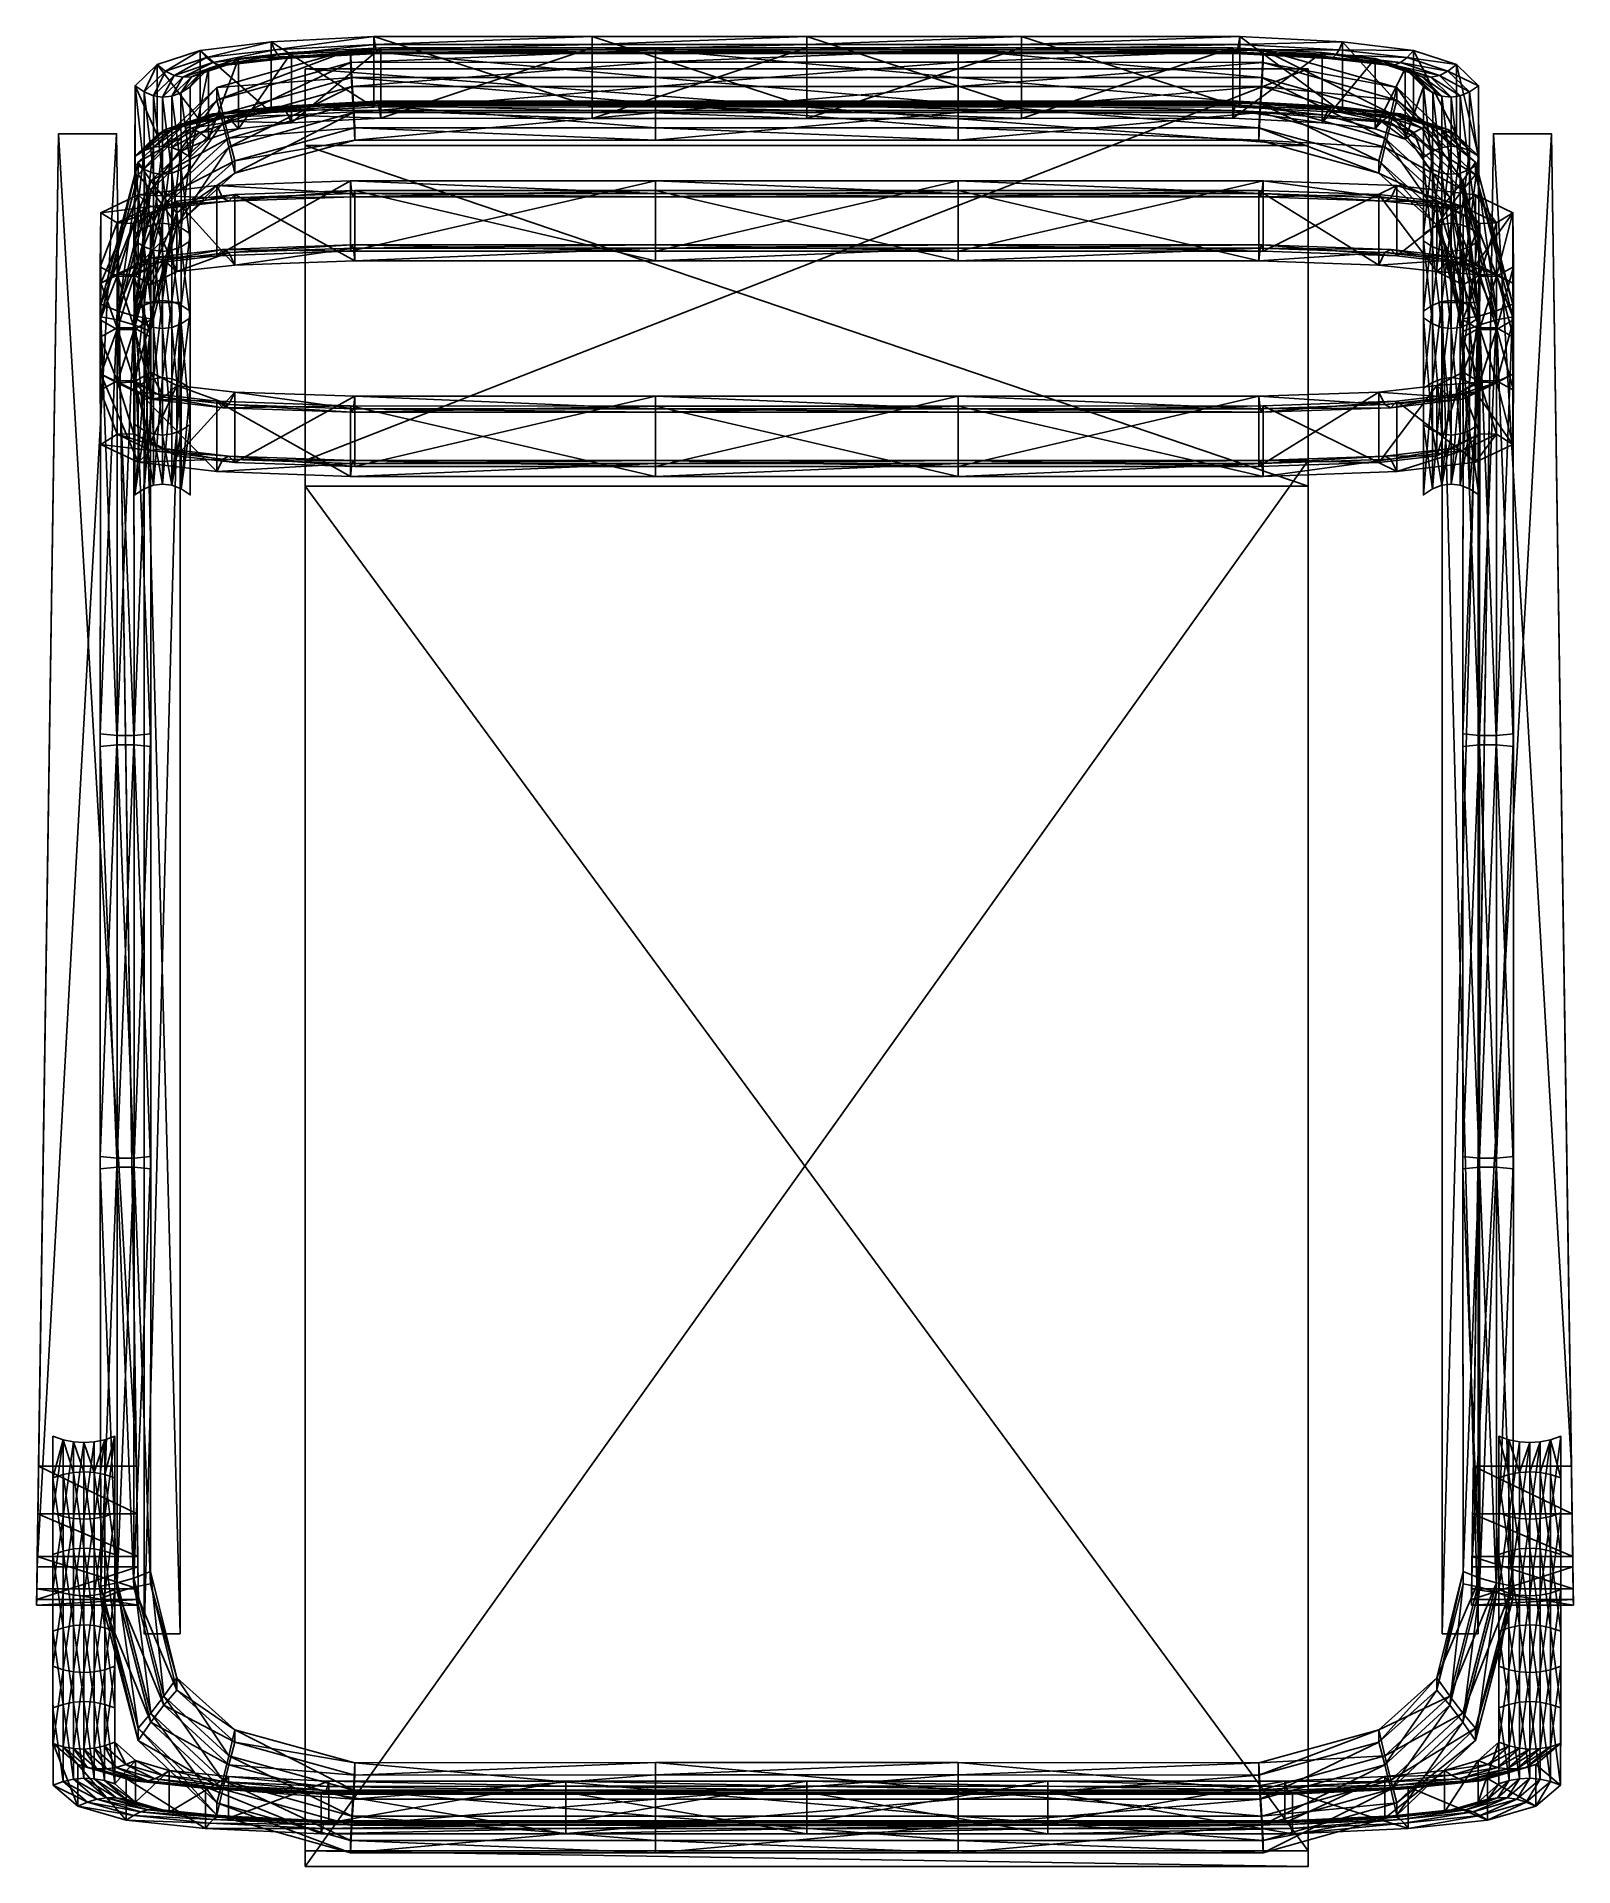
# Model space of a CAD drawing. Extents: x -0.5 to 84, y -53.4 to 26.8.
# Drawn here: x 26.73 to 47.21, y 2.45 to 26.84 of the extents above; entities outside this region: 2.
import ezdxf
from ezdxf.enums import TextEntityAlignment as Align

# ---------------------------------------------------------------- set-up
doc = ezdxf.new("R2010")
doc.units = 0
doc.layers.get('0').update_dxf_attribs({"linetype": 'CONTINUOUS'})
doc.layers.add('ASHADE', color=7, linetype='CONTINUOUS')
doc.layers.add('DECKCHAIR', color=7, linetype='CONTINUOUS')
doc.styles.add('ASHADE', font='simplex.shx', dxfattribs={"height": 0.2})

# ---------------------------------------------------------------- blocks, each defined once
blk = doc.blocks.new('SH_SPOT')
at = {"layer": 'ASHADE', "color": 7, "linetype": 'CONTINUOUS'}
for p, q in [((-0.21, 0.26), (-0.301, 0.46)), ((0.25, 0.26), (-0.25, 0.26)), ((-0.25, 0.26), (-0.25, 0.13)), ((-0.105, 0.26), (-0.15, 0.46)), ((0, 0.26), (0, 0.46)), ((0.105, 0.26), (0.15, 0.46)), ((0.21, 0.26), (0.301, 0.46)), ((0.25, 0.13), (0.25, 0.26)), ((-0.29, 0.22), (-0.29, 0.18)), ((-0.25, 0.22), (-0.29, 0.22)), ((-0.29, 0.18), (-0.25, 0.18)), ((0.25, 0.22), (0.29, 0.22)), ((0.29, 0.18), (0.25, 0.18)), ((0.29, 0.22), (0.29, 0.18)), ((-0.29, -0.18), (-0.29, -0.22)), ((-0.25, -0.18), (-0.29, -0.18)), ((-0.29, -0.22), (-0.25, -0.22)), ((-0.25, -0.13), (-0.25, -0.34)), ((0.25, -0.34), (0.25, -0.13)), ((0.25, -0.18), (0.29, -0.18)), ((0.29, -0.22), (0.25, -0.22)), ((0.29, -0.18), (0.29, -0.22)), ((-0.25, -0.34), (0.25, -0.34))]:
    blk.add_line(p, q, dxfattribs=at)
at = {"layer": 'ASHADE', "color": 1, "linetype": 'CONTINUOUS', "style": 'ASHADE'}
blk.add_attdef('SNAME', text='', height=0.2, dxfattribs=at).set_placement((0, -0.1), align=Align.CENTER)
at = {"layer": 'ASHADE', "color": 7, "linetype": 'CONTINUOUS', "flags": 1}
for tag, p in [('ZSIZE', (0, -0.24)), ('GNAME', (0, -0.15)), ('LAX', (0, -0.165)), ('LAY', (0, -0.18)), ('LAZ', (0, -0.195)), ('INTENSITY', (0, -0.21)), ('COLOR', (0, -0.225)), ('BIASMIN', (0, -0.255)), ('BIASMAX', (0, -0.27)), ('CONEAN', (0, -0.285)), ('CONEDE', (0, -0.3)), ('BEAMDI', (0, -0.315)), ('LFXYZ', (0, -0.33))]:
    blk.add_attdef(tag, p, '', height=0.01, dxfattribs=at)
blk = doc.blocks.new('OVERHEAD')
at = {"layer": 'ASHADE', "color": 7, "linetype": 'CONTINUOUS'}
for p, q in [((-0.204, 0.22), (-0.272, 0.293)), ((-0.11, 0.279), (-0.128, 0.326)), ((0, 0.3), (0, 0.4)), ((0.11, 0.279), (0.128, 0.326)), ((0.204, 0.22), (0.272, 0.293)), ((-0.27, 0.13), (-0.315, 0.152)), ((0.27, 0.13), (0.315, 0.152)), ((-0.27, -0.13), (-0.315, -0.152)), ((-0.204, -0.22), (-0.272, -0.293)), ((0.204, -0.22), (0.272, -0.293)), ((0.27, -0.13), (0.315, -0.152)), ((-0.11, -0.279), (-0.128, -0.326)), ((0, -0.3), (0, -0.4)), ((0.11, -0.279), (0.128, -0.326))]:
    blk.add_line(p, q, dxfattribs=at)
for start, end in [(25.6793, 154.3207), (205.6793, 334.3207)]:
    blk.add_arc((0, 0), 0.3, start, end, dxfattribs=at)
at = {"layer": 'ASHADE', "color": 7, "linetype": 'CONTINUOUS', "flags": 1}
for tag, p in [('GNAME', (0, 0.28)), ('LAX', (0, 0.265)), ('LAY', (0, 0.25)), ('LAZ', (0, 0.235)), ('INTENSITY', (0, 0.22)), ('COLOR', (0, 0.205)), ('CONEA', (0, 0.19)), ('CONED', (0, 0.175)), ('BEAMD', (0, 0.16))]:
    blk.add_attdef(tag, p, '', height=0.01, dxfattribs=at)
at = {"layer": 'ASHADE', "color": 1, "linetype": 'CONTINUOUS', "style": 'ASHADE'}
blk.add_attdef('SNAME', text='', height=0.2, dxfattribs=at).set_placement((0, -0.1), align=Align.CENTER)

msp = doc.modelspace()

# ---------------------------------------------------------------- block references
msp.add_blockref('OVERHEAD', (0, 15.952, 23.415)).add_auto_attribs({'SNAME': 'LIGHT02'})
at = {"extrusion": (-0.35398, 0.531632, 0.769458)}
ref = msp.add_blockref('SH_SPOT', (-40.201, 100.579, -20.396), dxfattribs=dict(at, rotation=180))
ref.add_attrib('SNAME', 'LIGHT01', dxfattribs={"layer": 'ASHADE', "color": 1, "linetype": 'CONTINUOUS', "extrusion": (-0.35398, 0.531632, 0.769458), "height": 0.2, "rotation": 180, "style": 'ASHADE'}).set_placement((-40.201, 100.679, -20.396), align=Align.CENTER)

# ---------------------------------------------------------------- meshes
at = {"layer": 'DECKCHAIR', "color": 7}
mesh = msp.add_polyface(dxfattribs=at)
corners = [(30.954, 25.945, -24.991), (30.934, 26.292, -25.043), (29.213, 25.811, -24.971), (29.292, 25.486, -24.922), (30.914, 26.659, -24.987), (29.133, 26.157, -24.912), (30.914, 26.493, -25.78), (29.133, 25.992, -25.705), (30.934, 26.171, -25.622), (29.213, 25.69, -25.55), (30.954, 25.825, -25.57), (29.292, 25.365, -25.502), (28.777, 25.229, -3.116), (28.777, 26.166, -3.256), (29.022, 26.41, -2.088), (28.908, 26.34, -2.032), (28.565, 25.636, -1.787), (29.168, 25.804, -1.059), (29.082, 25.807, -0.969), (29.022, 25.472, -1.948), (29.423, 26.545, -1.439), (29.423, 25.608, -1.3), (29.338, 26.484, -1.341), (28.794, 26.302, -1.98), (29.253, 26.455, -1.246), (28.68, 26.296, -1.932), (29.168, 26.458, -1.157), (29.082, 26.492, -1.071), (28.565, 26.321, -1.889), (28.997, 26.557, -0.991), (28.912, 25.717, -0.776), (28.997, 25.777, -0.875), (29.901, 25.884, -0.365), (29.856, 25.828, -0.241), (29.947, 25.908, -0.484), (29.993, 25.9, -0.599), (29.253, 25.77, -1.144), (30.038, 25.861, -0.71), (29.338, 25.705, -1.224), (30.084, 25.79, -0.815), (30.13, 26.625, -1.055), (30.13, 25.688, -0.915), (30.084, 26.57, -0.931), (30.038, 26.546, -0.812), (29.993, 26.553, -0.697), (29.947, 26.593, -0.587), (29.901, 26.663, -0.481), (28.912, 26.654, -0.916), (29.856, 26.766, -0.381), (31.242, 25.953, -0.032), (31.227, 25.899, 0.099), (31.257, 25.976, -0.159), (31.272, 25.966, -0.282), (31.288, 25.925, -0.4), (31.303, 25.853, -0.513), (31.318, 26.687, -0.76), (31.303, 26.633, -0.629), (31.288, 26.61, -0.502), (31.272, 26.62, -0.379), (31.257, 26.661, -0.261), (31.242, 26.733, -0.148), (31.227, 26.837, -0.04)]
mesh.append_faces([[corners[k] for k in face] for face in [(0, 2, 3), (1, 5, 2), (4, 7, 5), (6, 9, 7), (13, 15, 14), (16, 17, 18), (19, 20, 21), (14, 22, 20), (15, 24, 22), (23, 26, 24), (25, 27, 26), (28, 29, 27), (30, 32, 33), (31, 34, 32), (18, 35, 34), (17, 37, 35), (36, 39, 37), (21, 40, 41), (20, 42, 40), (22, 43, 42), (24, 44, 43), (26, 45, 44), (27, 46, 45), (29, 48, 46), (47, 33, 48), (33, 49, 50), (48, 50, 61)]], dxfattribs={"vtx0": -1, "color": 7})
mesh.append_faces([[corners[k] for k in face] for face in [(0, 1, 2), (1, 4, 5), (4, 6, 7), (6, 8, 9), (8, 10, 11), (12, 13, 14), (19, 14, 20), (14, 15, 22), (15, 23, 24), (23, 25, 26), (30, 31, 32), (31, 18, 34), (18, 17, 35), (17, 36, 37), (36, 38, 39), (21, 20, 40), (20, 22, 42), (22, 24, 43), (24, 26, 44), (26, 27, 45), (27, 29, 46), (29, 47, 48), (47, 30, 33), (33, 32, 49), (32, 34, 51), (34, 35, 52), (35, 37, 53), (37, 39, 54), (41, 40, 55), (40, 42, 56), (42, 43, 57), (43, 44, 58), (44, 45, 59), (45, 46, 60), (46, 48, 61), (48, 33, 50)]], dxfattribs={"vtx2": -1, "color": 7})
mesh = msp.add_polyface(dxfattribs=at)
corners = [(34.979, 25.621, -24.832), (30.954, 25.945, -24.991), (30.974, 25.623, -24.833), (34.979, 25.945, -24.991), (30.934, 26.292, -25.043), (34.979, 26.292, -25.043), (34.979, 26.661, -24.987), (30.914, 26.659, -24.987), (34.979, 26.495, -25.78), (30.914, 26.493, -25.78), (30.934, 26.171, -25.622), (34.979, 26.172, -25.622), (30.954, 25.825, -25.57), (34.979, 25.824, -25.57), (30.974, 25.458, -25.626), (34.979, 25.456, -25.625), (30.974, 23.848, -36.924), (30.954, 24.018, -37.114), (34.979, 24.018, -37.113), (30.934, 24.062, -37.322), (34.979, 24.062, -37.323), (30.914, 23.979, -37.549), (34.979, 23.979, -37.551), (30.914, 24.916, -37.409), (34.979, 24.917, -37.411), (30.934, 24.747, -37.22), (34.979, 24.747, -37.221), (30.954, 24.703, -37.011), (34.979, 24.703, -37.011), (30.974, 24.786, -36.785), (34.979, 24.786, -36.783), (34.979, 23.848, -36.923), (34.979, 21.914, -23.012), (30.934, 21.832, -23.24), (30.914, 21.915, -23.013), (34.979, 21.832, -23.24), (30.954, 21.875, -23.449), (34.979, 21.875, -23.449), (30.974, 22.045, -23.638), (34.979, 22.045, -23.639), (30.974, 21.107, -23.778), (29.901, 25.884, -0.365), (31.257, 25.976, -0.159), (31.242, 25.953, -0.032), (29.947, 25.908, -0.484), (31.272, 25.966, -0.282), (29.993, 25.9, -0.599), (31.288, 25.925, -0.4), (30.038, 25.861, -0.71), (31.303, 25.853, -0.513), (30.084, 25.79, -0.815), (31.318, 25.749, -0.621), (30.13, 25.688, -0.915), (31.318, 26.687, -0.76), (30.13, 26.625, -1.055), (31.303, 26.633, -0.629), (30.084, 26.57, -0.931), (31.288, 26.61, -0.502), (30.038, 26.546, -0.812), (31.272, 26.62, -0.379), (29.993, 26.553, -0.697), (31.257, 26.661, -0.261), (29.947, 26.593, -0.587), (31.242, 26.733, -0.148), (29.901, 26.663, -0.481), (31.227, 26.837, -0.04), (31.227, 25.899, 0.099), (34.134, 25.954, -0.03), (34.134, 25.9, 0.102), (34.134, 25.976, -0.158), (34.134, 25.966, -0.282), (34.134, 25.925, -0.401), (34.134, 25.853, -0.515), (34.134, 25.748, -0.623), (34.134, 26.686, -0.763), (34.134, 26.632, -0.631), (34.134, 26.61, -0.503), (34.134, 26.62, -0.379), (34.134, 26.661, -0.26), (34.134, 26.733, -0.146), (34.134, 26.837, -0.038)]
mesh.append_faces([[corners[k] for k in face] for face in [(0, 1, 2), (3, 4, 1), (5, 7, 4), (6, 9, 7), (8, 10, 9), (11, 12, 10), (13, 14, 12), (15, 2, 14), (21, 24, 22), (32, 33, 34), (35, 36, 33), (37, 38, 36), (39, 40, 38), (41, 42, 43), (44, 45, 42), (46, 47, 45), (48, 49, 47), (50, 51, 49), (52, 53, 51), (54, 55, 53), (56, 57, 55), (58, 59, 57), (60, 61, 59), (62, 63, 61), (64, 65, 63), (66, 67, 68), (43, 69, 67), (42, 70, 69), (45, 71, 70), (47, 72, 71), (49, 73, 72), (51, 74, 73), (53, 75, 74), (55, 76, 75), (57, 77, 76), (59, 78, 77), (61, 79, 78), (63, 80, 79), (65, 68, 80)]], dxfattribs={"vtx0": -1, "color": 7})
mesh.append_faces([[corners[k] for k in face] for face in [(5, 6, 7), (6, 8, 9), (16, 17, 18), (17, 19, 20), (19, 21, 22), (21, 23, 24), (23, 25, 26), (25, 27, 28), (27, 29, 30), (29, 16, 31), (66, 43, 67), (43, 42, 69), (42, 45, 70), (45, 47, 71), (47, 49, 72), (49, 51, 73), (51, 53, 74), (53, 55, 75), (55, 57, 76), (57, 59, 77), (59, 61, 78), (61, 63, 79), (63, 65, 80), (65, 66, 68)]], dxfattribs={"vtx2": -1, "color": 7})
mesh = msp.add_polyface(dxfattribs=at)
corners = [(39.013, 25.621, -24.832), (34.979, 25.945, -24.991), (34.979, 25.621, -24.832), (39.013, 25.945, -24.991), (34.979, 26.292, -25.043), (39.013, 26.292, -25.043), (34.979, 26.661, -24.987), (39.013, 26.661, -24.987), (34.979, 26.495, -25.78), (39.013, 26.495, -25.78), (34.979, 26.172, -25.622), (39.013, 26.172, -25.622), (34.979, 25.824, -25.57), (39.013, 25.824, -25.57), (34.979, 25.456, -25.625), (39.013, 25.456, -25.625), (30.954, 25.945, -24.991), (30.934, 26.292, -25.043), (30.934, 26.171, -25.622), (30.954, 25.825, -25.57), (30.974, 25.458, -25.626), (30.974, 25.623, -24.833), (30.974, 23.848, -36.924), (34.979, 24.018, -37.113), (34.979, 23.848, -36.923), (30.954, 24.018, -37.114), (34.979, 24.062, -37.323), (30.934, 24.062, -37.322), (34.979, 23.979, -37.551), (30.914, 24.916, -37.409), (34.979, 24.747, -37.221), (34.979, 24.917, -37.411), (30.934, 24.747, -37.22), (34.979, 24.703, -37.011), (30.954, 24.703, -37.011), (34.979, 24.786, -36.783), (30.974, 24.786, -36.785), (39.013, 24.018, -37.113), (39.013, 24.062, -37.323), (39.013, 23.979, -37.551), (39.013, 24.917, -37.411), (39.013, 24.747, -37.221), (39.013, 24.703, -37.011), (39.013, 23.848, -36.923), (39.013, 21.914, -23.012), (34.979, 21.832, -23.24), (34.979, 21.914, -23.012), (39.013, 21.832, -23.24), (34.979, 21.875, -23.449), (39.013, 21.875, -23.449), (34.979, 22.045, -23.639), (39.013, 22.045, -23.639), (34.979, 21.108, -23.779), (34.979, 20.977, -23.152), (30.914, 21.915, -23.013), (30.934, 21.832, -23.24), (30.954, 21.875, -23.449), (30.974, 22.045, -23.638), (34.134, 25.9, 0.102), (34.134, 25.954, -0.03), (36.996, 25.954, -0.03), (36.996, 25.9, 0.102), (34.134, 25.976, -0.158), (36.996, 25.976, -0.158), (34.134, 25.966, -0.282), (36.996, 25.966, -0.282), (34.134, 25.925, -0.401), (36.996, 25.925, -0.401), (34.134, 25.853, -0.515), (36.996, 25.853, -0.515), (34.134, 25.748, -0.623), (36.996, 25.748, -0.623), (34.134, 26.686, -0.763), (36.996, 26.686, -0.763), (34.134, 26.632, -0.631), (36.996, 26.632, -0.631), (34.134, 26.61, -0.503), (36.996, 26.61, -0.503), (34.134, 26.62, -0.379), (36.996, 26.62, -0.379), (34.134, 26.661, -0.26), (36.996, 26.661, -0.26), (34.134, 26.733, -0.146), (36.996, 26.733, -0.146), (34.134, 26.837, -0.038), (36.996, 26.837, -0.038)]
mesh.append_faces([[corners[k] for k in face] for face in [(0, 1, 2), (3, 4, 1), (5, 6, 4), (7, 8, 6), (9, 10, 8), (11, 12, 10), (13, 14, 12), (15, 2, 14), (22, 23, 24), (25, 26, 23), (27, 28, 26), (29, 30, 31), (32, 33, 30), (34, 35, 33), (36, 24, 35), (44, 45, 46), (47, 48, 45), (49, 50, 48), (51, 52, 50), (58, 60, 61), (59, 63, 60), (62, 65, 63), (64, 67, 65), (66, 69, 67), (68, 71, 69), (70, 73, 71), (72, 75, 73), (74, 77, 75), (76, 79, 77), (78, 81, 79), (80, 83, 81), (82, 85, 83), (84, 61, 85)]], dxfattribs={"vtx0": -1, "color": 7})
mesh.append_faces([[corners[k] for k in face] for face in [(2, 1, 16), (1, 4, 17), (8, 10, 18), (10, 12, 19), (12, 14, 20), (14, 2, 21), (24, 23, 37), (23, 26, 38), (26, 28, 39), (28, 31, 40), (31, 30, 41), (30, 33, 42), (35, 24, 43), (53, 46, 54), (46, 45, 55), (45, 48, 56), (48, 50, 57), (58, 59, 60), (59, 62, 63), (62, 64, 65), (64, 66, 67), (66, 68, 69), (68, 70, 71), (70, 72, 73), (72, 74, 75), (74, 76, 77), (76, 78, 79), (78, 80, 81), (80, 82, 83), (82, 84, 85), (84, 58, 61)]], dxfattribs={"vtx2": -1, "color": 7})
mesh = msp.add_polyface(dxfattribs=at)
corners = [(43.018, 25.623, -24.833), (39.013, 25.945, -24.991), (39.013, 25.621, -24.832), (43.038, 25.945, -24.991), (39.013, 26.292, -25.043), (43.058, 26.292, -25.043), (39.013, 26.661, -24.987), (43.058, 26.171, -25.622), (39.013, 25.824, -25.57), (39.013, 26.172, -25.622), (43.038, 25.825, -25.57), (39.013, 25.456, -25.625), (43.018, 25.458, -25.626), (34.979, 25.945, -24.991), (34.979, 26.292, -25.043), (34.979, 26.661, -24.987), (39.013, 26.495, -25.78), (34.979, 26.495, -25.78), (34.979, 26.172, -25.622), (34.979, 25.824, -25.57), (34.979, 25.456, -25.625), (34.979, 25.621, -24.832), (34.979, 23.848, -36.923), (39.013, 24.018, -37.113), (39.013, 23.848, -36.923), (34.979, 24.018, -37.113), (39.013, 24.062, -37.323), (34.979, 24.062, -37.323), (39.013, 23.979, -37.551), (34.979, 23.979, -37.551), (39.013, 24.917, -37.411), (34.979, 24.917, -37.411), (39.013, 24.747, -37.221), (34.979, 24.747, -37.221), (39.013, 24.703, -37.011), (34.979, 24.703, -37.011), (34.979, 24.786, -36.783), (39.013, 24.786, -36.783), (43.038, 24.018, -37.114), (43.058, 24.062, -37.322), (43.058, 24.747, -37.22), (43.038, 24.703, -37.011), (43.018, 24.786, -36.785), (43.018, 23.848, -36.924), (43.058, 21.832, -23.24), (39.013, 21.875, -23.449), (39.013, 21.832, -23.24), (43.038, 21.875, -23.449), (39.013, 22.045, -23.639), (43.018, 22.045, -23.638), (39.013, 21.108, -23.779), (39.013, 21.914, -23.012), (34.979, 21.832, -23.24), (34.979, 21.875, -23.449), (34.979, 22.045, -23.639), (36.996, 25.9, 0.102), (36.996, 25.954, -0.03), (39.858, 25.954, -0.03), (39.858, 25.9, 0.102), (36.996, 25.976, -0.158), (39.858, 25.976, -0.158), (36.996, 25.966, -0.282), (39.858, 25.966, -0.282), (36.996, 25.925, -0.401), (39.858, 25.925, -0.401), (36.996, 25.853, -0.515), (39.858, 25.853, -0.515), (36.996, 25.748, -0.623), (39.858, 25.748, -0.623), (36.996, 26.686, -0.763), (39.858, 26.686, -0.763), (36.996, 26.632, -0.631), (39.858, 26.632, -0.631), (36.996, 26.61, -0.503), (39.858, 26.61, -0.503), (36.996, 26.62, -0.379), (39.858, 26.62, -0.379), (36.996, 26.661, -0.26), (39.858, 26.661, -0.26), (36.996, 26.733, -0.146), (39.858, 26.733, -0.146), (36.996, 26.837, -0.038), (39.858, 26.837, -0.038)]
mesh.append_faces([[corners[k] for k in face] for face in [(0, 1, 2), (3, 4, 1), (5, 6, 4), (7, 8, 9), (10, 11, 8), (12, 2, 11), (22, 23, 24), (25, 26, 23), (27, 28, 26), (29, 30, 28), (31, 32, 30), (33, 34, 32), (35, 37, 34), (36, 24, 37), (44, 45, 46), (47, 48, 45), (49, 50, 48), (55, 57, 58), (56, 60, 57), (59, 62, 60), (61, 64, 62), (63, 66, 64), (65, 68, 66), (67, 70, 68), (69, 72, 70), (71, 74, 72), (73, 76, 74), (75, 78, 76), (77, 80, 78), (79, 82, 80), (81, 58, 82)]], dxfattribs={"vtx0": -1, "color": 7})
mesh.append_faces([[corners[k] for k in face] for face in [(2, 1, 13), (1, 4, 14), (4, 6, 15), (6, 16, 17), (16, 9, 18), (9, 8, 19), (8, 11, 20), (11, 2, 21), (35, 36, 37), (24, 23, 38), (23, 26, 39), (30, 32, 40), (32, 34, 41), (34, 37, 42), (37, 24, 43), (51, 46, 52), (46, 45, 53), (45, 48, 54), (55, 56, 57), (56, 59, 60), (59, 61, 62), (61, 63, 64), (63, 65, 66), (65, 67, 68), (67, 69, 70), (69, 71, 72), (71, 73, 74), (73, 75, 76), (75, 77, 78), (77, 79, 80), (79, 81, 82), (81, 55, 58)]], dxfattribs={"vtx2": -1, "color": 7})
mesh = msp.add_polyface(dxfattribs=at)
corners = [(43.018, 25.623, -24.833), (43.038, 25.945, -24.991), (39.013, 25.945, -24.991), (43.058, 26.292, -25.043), (39.013, 26.292, -25.043), (43.078, 26.659, -24.987), (39.013, 26.661, -24.987), (43.078, 26.493, -25.78), (39.013, 26.495, -25.78), (43.058, 26.171, -25.622), (39.013, 26.172, -25.622), (43.038, 25.825, -25.57), (39.013, 25.824, -25.57), (43.018, 25.458, -25.626), (39.013, 25.456, -25.625), (39.013, 25.621, -24.832), (39.013, 23.848, -36.923), (43.038, 24.018, -37.114), (43.018, 23.848, -36.924), (39.013, 24.018, -37.113), (43.058, 24.062, -37.322), (39.013, 24.062, -37.323), (39.013, 23.979, -37.551), (43.078, 23.979, -37.549), (39.013, 24.917, -37.411), (43.078, 24.916, -37.409), (43.058, 24.747, -37.22), (39.013, 24.747, -37.221), (43.038, 24.703, -37.011), (39.013, 24.703, -37.011), (43.018, 24.786, -36.785), (39.013, 24.786, -36.783), (43.078, 20.977, -23.153), (43.078, 21.915, -23.013), (39.013, 21.914, -23.012), (43.058, 21.832, -23.24), (39.013, 21.832, -23.24), (43.038, 21.875, -23.449), (39.013, 21.875, -23.449), (43.018, 22.045, -23.638), (39.013, 22.045, -23.639), (39.858, 25.9, 0.102), (39.858, 25.954, -0.03), (42.75, 25.953, -0.032), (42.765, 25.899, 0.099), (39.858, 25.976, -0.158), (42.735, 25.976, -0.159), (39.858, 25.966, -0.282), (42.719, 25.966, -0.282), (39.858, 25.925, -0.401), (42.704, 25.925, -0.4), (39.858, 25.853, -0.515), (42.689, 25.853, -0.513), (39.858, 25.748, -0.623), (42.674, 25.749, -0.621), (39.858, 26.686, -0.763), (42.674, 26.687, -0.76), (39.858, 26.632, -0.631), (42.689, 26.633, -0.629), (39.858, 26.61, -0.503), (42.704, 26.61, -0.502), (39.858, 26.62, -0.379), (42.719, 26.62, -0.379), (39.858, 26.661, -0.26), (42.735, 26.661, -0.261), (39.858, 26.733, -0.146), (42.75, 26.733, -0.148), (39.858, 26.837, -0.038), (42.765, 26.837, -0.04), (44.045, 25.908, -0.484), (43.999, 25.9, -0.599), (43.953, 25.861, -0.71), (43.908, 25.79, -0.815), (43.862, 25.688, -0.915), (43.862, 26.625, -1.055), (43.908, 26.57, -0.931), (43.953, 26.546, -0.812), (43.999, 26.553, -0.697), (44.045, 26.593, -0.587)]
mesh.append_faces([[corners[k] for k in face] for face in [(5, 8, 6), (7, 10, 8), (16, 17, 18), (19, 20, 17), (21, 23, 20), (22, 25, 23), (24, 26, 25), (27, 28, 26), (29, 30, 28), (31, 18, 30), (33, 36, 34), (41, 43, 44), (42, 46, 43), (45, 48, 46), (47, 50, 48), (49, 52, 50), (51, 54, 52), (53, 56, 54), (55, 58, 56), (57, 60, 58), (59, 62, 60), (61, 64, 62), (63, 66, 64), (65, 68, 66), (67, 44, 68)]], dxfattribs={"vtx0": -1, "color": 7})
mesh.append_faces([[corners[k] for k in face] for face in [(0, 1, 2), (1, 3, 4), (3, 5, 6), (5, 7, 8), (7, 9, 10), (9, 11, 12), (11, 13, 14), (13, 0, 15), (21, 22, 23), (22, 24, 25), (32, 33, 34), (33, 35, 36), (35, 37, 38), (37, 39, 40), (41, 42, 43), (42, 45, 46), (45, 47, 48), (47, 49, 50), (49, 51, 52), (51, 53, 54), (53, 55, 56), (55, 57, 58), (57, 59, 60), (59, 61, 62), (61, 63, 64), (63, 65, 66), (65, 67, 68), (67, 41, 44), (43, 46, 69), (46, 48, 70), (48, 50, 71), (50, 52, 72), (52, 54, 73), (54, 56, 74), (56, 58, 75), (58, 60, 76), (60, 62, 77), (62, 64, 78)]], dxfattribs={"vtx2": -1, "color": 7})
mesh = msp.add_polyface(dxfattribs=at)
corners = [(44.699, 25.486, -24.922), (44.779, 25.811, -24.971), (43.058, 26.292, -25.043), (43.038, 25.945, -24.991), (44.859, 26.157, -24.912), (43.078, 26.659, -24.987), (44.859, 25.992, -25.705), (43.078, 26.493, -25.78), (44.779, 25.69, -25.55), (43.058, 26.171, -25.622), (43.038, 25.825, -25.57), (42.765, 25.899, 0.099), (42.75, 25.953, -0.032), (44.091, 25.884, -0.365), (44.136, 25.828, -0.241), (44.045, 25.908, -0.484), (42.735, 25.976, -0.159), (43.999, 25.9, -0.599), (42.719, 25.966, -0.282), (43.953, 25.861, -0.71), (42.704, 25.925, -0.4), (43.908, 25.79, -0.815), (42.674, 25.749, -0.621), (43.862, 26.625, -1.055), (43.862, 25.688, -0.915), (42.674, 26.687, -0.76), (43.908, 26.57, -0.931), (42.689, 26.633, -0.629), (43.953, 26.546, -0.812), (42.704, 26.61, -0.502), (43.999, 26.553, -0.697), (42.719, 26.62, -0.379), (44.045, 26.593, -0.587), (42.735, 26.661, -0.261), (42.75, 26.733, -0.148), (44.091, 26.663, -0.481), (42.765, 26.837, -0.04), (44.136, 26.766, -0.381), (44.995, 25.777, -0.875), (44.909, 25.807, -0.969), (44.824, 25.804, -1.059), (44.739, 25.77, -1.144), (44.654, 25.705, -1.224), (44.569, 26.545, -1.439), (44.569, 25.608, -1.3), (44.654, 26.484, -1.341), (44.739, 26.455, -1.246), (44.824, 26.458, -1.157), (44.909, 26.492, -1.071), (44.995, 26.557, -0.991), (45.079, 26.654, -0.916), (45.079, 25.717, -0.776), (44.97, 26.41, -2.088), (44.97, 25.472, -1.948), (45.084, 26.34, -2.032), (45.198, 26.302, -1.98), (45.312, 26.296, -1.932), (45.426, 26.321, -1.889), (45.54, 26.378, -1.852), (45.215, 26.166, -3.256), (45.336, 26.09, -3.232)]
mesh.append_faces([[corners[k] for k in face] for face in [(0, 2, 3), (1, 5, 2), (4, 7, 5), (6, 9, 7), (8, 10, 9), (11, 13, 14), (12, 15, 13), (16, 17, 15), (18, 19, 17), (20, 21, 19), (22, 23, 24), (25, 26, 23), (27, 28, 26), (29, 30, 28), (31, 32, 30), (33, 35, 32), (34, 37, 35), (36, 14, 37), (13, 39, 38), (15, 40, 39), (17, 41, 40), (19, 42, 41), (24, 43, 44), (23, 45, 43), (26, 46, 45), (28, 47, 46), (30, 48, 47), (32, 49, 48), (35, 50, 49), (37, 51, 50), (44, 52, 53), (43, 54, 52), (45, 55, 54), (46, 56, 55), (52, 60, 59)]], dxfattribs={"vtx0": -1, "color": 7})
mesh.append_faces([[corners[k] for k in face] for face in [(0, 1, 2), (1, 4, 5), (4, 6, 7), (6, 8, 9), (11, 12, 13), (33, 34, 35), (34, 36, 37), (36, 11, 14), (14, 13, 38), (13, 15, 39), (15, 17, 40), (17, 19, 41), (19, 21, 42), (24, 23, 43), (23, 26, 45), (26, 28, 46), (28, 30, 47), (30, 32, 48), (32, 35, 49), (35, 37, 50), (37, 14, 51), (44, 43, 52), (43, 45, 54), (45, 46, 55), (46, 47, 56), (47, 48, 57), (48, 49, 58), (53, 52, 59), (52, 54, 60)]], dxfattribs={"vtx2": -1, "color": 7})
mesh = msp.add_polyface(dxfattribs=at)
corners = [(29.292, 25.486, -24.922), (28.256, 24.916, -24.837), (28.429, 24.691, -24.804), (29.213, 25.811, -24.971), (29.133, 26.157, -24.912), (28.084, 25.162, -24.764), (29.133, 25.992, -25.705), (28.084, 24.996, -25.557), (28.256, 24.795, -25.417), (29.213, 25.69, -25.55), (28.429, 24.571, -25.383), (27.798, 25.543, -13.341), (27.798, 25.543, -14.333), (27.024, 25.543, -14.333), (27.024, 25.543, -13.341), (28.042, 24.208, -8.011), (28.166, 25.321, -3.066), (28.044, 25.244, -3.041), (28.165, 24.287, -8.023), (28.288, 25.365, -3.085), (28.288, 24.334, -8.03), (28.411, 25.379, -3.1), (28.411, 24.35, -8.032), (28.533, 25.36, -3.11), (28.534, 24.334, -8.03), (28.656, 25.31, -3.116), (28.657, 24.287, -8.023), (28.777, 25.229, -3.116), (28.779, 24.208, -8.011), (28.779, 25.146, -8.151), (28.777, 26.166, -3.256), (28.657, 25.067, -8.139), (28.656, 26.09, -3.232), (28.534, 25.019, -8.132), (28.533, 26.045, -3.212), (28.411, 25.004, -8.129), (28.411, 26.032, -3.197), (28.288, 25.019, -8.132), (28.288, 26.05, -3.187), (28.165, 25.067, -8.139), (28.166, 26.1, -3.182), (28.042, 25.146, -8.151), (28.044, 26.182, -3.181), (28.451, 25.598, -1.735), (28.338, 25.528, -1.679), (28.565, 25.636, -1.787), (28.68, 25.642, -1.835), (28.794, 25.617, -1.877), (28.908, 25.56, -1.915), (28.908, 26.34, -2.032), (28.794, 26.302, -1.98), (28.68, 26.296, -1.932), (28.565, 26.321, -1.889), (28.451, 26.378, -1.852), (28.338, 26.466, -1.819), (28.997, 25.777, -0.875), (28.912, 25.717, -0.776), (29.082, 25.807, -0.969), (29.168, 25.804, -1.059), (29.082, 26.492, -1.071), (28.997, 26.557, -0.991), (28.912, 26.654, -0.916)]
mesh.append_faces([[corners[k] for k in face] for face in [(0, 1, 2), (3, 5, 1), (4, 7, 5), (6, 8, 7), (9, 10, 8), (11, 13, 14), (15, 16, 17), (18, 19, 16), (20, 21, 19), (22, 23, 21), (24, 25, 23), (26, 27, 25), (28, 30, 27), (29, 32, 30), (31, 34, 32), (33, 36, 34), (35, 38, 36), (37, 40, 38), (39, 42, 40), (41, 17, 42), (17, 43, 44), (16, 45, 43), (19, 46, 45), (21, 47, 46), (23, 48, 47), (32, 50, 49), (34, 51, 50), (36, 52, 51), (38, 53, 52), (40, 54, 53), (42, 44, 54), (44, 55, 56), (53, 61, 60), (54, 56, 61)]], dxfattribs={"vtx0": -1, "color": 7})
mesh.append_faces([[corners[k] for k in face] for face in [(3, 4, 5), (4, 6, 7), (11, 12, 13), (28, 29, 30), (29, 31, 32), (31, 33, 34), (33, 35, 36), (35, 37, 38), (37, 39, 40), (39, 41, 42), (41, 15, 17), (17, 16, 43), (16, 19, 45), (19, 21, 46), (21, 23, 47), (23, 25, 48), (30, 32, 49), (32, 34, 50), (34, 36, 51), (36, 38, 52), (38, 40, 53), (40, 42, 54), (42, 17, 44), (44, 43, 55), (43, 45, 57), (45, 46, 58), (51, 52, 59), (52, 53, 60), (53, 54, 61), (54, 44, 56)]], dxfattribs={"vtx2": -1, "color": 7})
mesh = msp.add_polyface(dxfattribs=at)
corners = [(46.919, 25.543, -13.341), (46.919, 25.543, -14.333), (46.145, 25.543, -14.333), (46.145, 25.543, -13.341), (45.391, 24.49, -24.664), (45.563, 24.691, -24.804), (44.699, 25.486, -24.922), (45.736, 24.916, -24.837), (44.779, 25.811, -24.971), (45.907, 25.162, -24.764), (44.859, 26.157, -24.912), (45.907, 24.996, -25.557), (44.859, 25.992, -25.705), (45.736, 24.795, -25.417), (44.779, 25.69, -25.55), (45.563, 24.571, -25.383), (44.699, 25.365, -25.502), (45.079, 25.717, -0.776), (44.995, 25.777, -0.875), (45.54, 25.598, -1.735), (45.654, 25.528, -1.679), (45.426, 25.636, -1.787), (44.909, 25.807, -0.969), (45.312, 25.642, -1.835), (44.824, 26.458, -1.157), (45.426, 26.321, -1.889), (45.312, 26.296, -1.932), (44.909, 26.492, -1.071), (45.54, 26.378, -1.852), (44.995, 26.557, -0.991), (45.079, 26.654, -0.916), (45.654, 26.466, -1.819), (45.826, 25.321, -3.066), (45.948, 25.244, -3.041), (45.704, 25.365, -3.085), (45.581, 25.379, -3.1), (45.198, 25.617, -1.877), (45.459, 25.36, -3.11), (45.084, 25.56, -1.915), (45.336, 25.31, -3.116), (45.215, 25.229, -3.116), (45.084, 26.34, -2.032), (45.198, 26.302, -1.98), (45.459, 26.045, -3.212), (45.336, 26.09, -3.232), (45.581, 26.032, -3.197), (45.704, 26.05, -3.187), (45.826, 26.1, -3.182), (45.948, 26.182, -3.181), (45.827, 24.287, -8.023), (45.704, 24.334, -8.03), (45.581, 24.35, -8.032), (45.458, 24.334, -8.03), (45.335, 24.287, -8.023), (45.213, 24.208, -8.011), (45.215, 26.166, -3.256), (45.213, 25.146, -8.151), (45.335, 25.067, -8.139), (45.458, 25.019, -8.132), (45.581, 25.004, -8.129), (45.704, 25.019, -8.132), (45.827, 25.067, -8.139), (45.95, 25.146, -8.151), (45.95, 24.208, -8.011)]
mesh.append_faces([[corners[k] for k in face] for face in [(0, 2, 3), (9, 12, 10), (17, 19, 20), (18, 21, 19), (22, 23, 21), (24, 25, 26), (27, 28, 25), (29, 31, 28), (30, 20, 31), (20, 32, 33), (19, 34, 32), (21, 35, 34), (23, 37, 35), (36, 39, 37), (38, 40, 39), (41, 43, 44), (42, 45, 43), (26, 46, 45), (25, 47, 46), (28, 48, 47), (31, 33, 48), (40, 56, 54), (55, 57, 56), (44, 58, 57), (43, 59, 58), (45, 60, 59), (46, 61, 60), (47, 62, 61), (48, 63, 62)]], dxfattribs={"vtx0": -1, "color": 7})
mesh.append_faces([[corners[k] for k in face] for face in [(0, 1, 2), (4, 5, 6), (5, 7, 8), (7, 9, 10), (9, 11, 12), (11, 13, 14), (13, 15, 16), (17, 18, 19), (29, 30, 31), (30, 17, 20), (20, 19, 32), (19, 21, 34), (21, 23, 35), (23, 36, 37), (36, 38, 39), (41, 42, 43), (42, 26, 45), (26, 25, 46), (25, 28, 47), (28, 31, 48), (31, 20, 33), (33, 32, 49), (32, 34, 50), (34, 35, 51), (35, 37, 52), (37, 39, 53), (39, 40, 54), (40, 55, 56), (55, 44, 57), (44, 43, 58), (43, 45, 59), (45, 46, 60), (46, 47, 61), (47, 48, 62), (48, 33, 63)]], dxfattribs={"vtx2": -1, "color": 7})
mesh = msp.add_polyface(dxfattribs=at)
corners = [(30.974, 25.623, -24.833), (30.954, 25.945, -24.991), (29.292, 25.486, -24.922), (29.372, 25.184, -24.767), (30.934, 26.171, -25.622), (29.292, 25.365, -25.502), (29.213, 25.69, -25.55), (30.954, 25.825, -25.57), (30.974, 25.458, -25.626), (29.372, 25.019, -25.56), (28.429, 24.691, -24.804), (29.213, 25.811, -24.971), (28.256, 24.916, -24.837), (29.133, 25.992, -25.705), (28.256, 24.795, -25.417), (28.429, 24.571, -25.383), (28.601, 24.325, -25.457), (28.601, 24.49, -24.664), (28.601, 23.706, -36.241), (29.292, 23.96, -36.836), (29.372, 23.793, -36.66), (28.429, 23.86, -36.357), (29.213, 24.001, -37.032), (28.256, 23.889, -36.492), (29.133, 23.916, -37.247), (28.084, 24.728, -36.506), (29.213, 24.686, -36.93), (29.133, 24.853, -37.107), (28.256, 24.574, -36.39), (29.292, 24.645, -36.734), (28.429, 24.545, -36.255), (29.372, 24.731, -36.52), (28.601, 24.644, -36.101), (30.954, 24.018, -37.114), (30.974, 23.848, -36.924), (30.934, 24.062, -37.322), (30.914, 23.979, -37.549), (30.914, 24.916, -37.409), (30.934, 24.747, -37.22), (30.954, 24.703, -37.011), (30.974, 24.786, -36.785), (30.914, 20.977, -23.153), (30.914, 21.915, -23.013), (29.133, 21.978, -23.316), (30.934, 21.832, -23.24), (29.213, 21.892, -23.53), (30.954, 21.875, -23.449), (29.292, 21.933, -23.726), (30.974, 22.045, -23.638), (29.372, 22.1, -23.903), (29.372, 21.163, -24.043), (28.256, 22.005, -24.07), (28.429, 22.033, -24.206), (28.601, 22.187, -24.322), (28.601, 21.25, -24.461), (28.656, 25.31, -3.116), (28.777, 25.229, -3.116), (29.022, 25.472, -1.948), (28.908, 25.56, -1.915), (29.022, 26.41, -2.088), (28.451, 25.598, -1.735), (29.082, 25.807, -0.969), (28.997, 25.777, -0.875), (28.68, 25.642, -1.835), (28.794, 25.617, -1.877), (29.253, 25.77, -1.144), (29.168, 25.804, -1.059), (29.338, 25.705, -1.224), (29.423, 25.608, -1.3), (30.13, 25.688, -0.915), (30.084, 25.79, -0.815), (31.318, 25.749, -0.621)]
mesh.append_faces([[corners[k] for k in face] for face in [(0, 2, 3), (4, 5, 6), (7, 9, 5), (8, 3, 9), (9, 17, 16), (18, 19, 20), (21, 22, 19), (23, 24, 22), (25, 26, 27), (28, 29, 26), (30, 31, 29), (32, 20, 31), (20, 33, 34), (19, 35, 33), (22, 36, 35), (24, 37, 36), (27, 38, 37), (26, 39, 38), (29, 40, 39), (31, 34, 40), (42, 45, 43), (44, 47, 45), (46, 49, 47), (48, 50, 49), (49, 54, 53), (55, 57, 58), (56, 59, 57), (60, 61, 62), (63, 65, 66), (64, 67, 65), (58, 68, 67), (67, 69, 70)]], dxfattribs={"vtx0": -1, "color": 7})
mesh.append_faces([[corners[k] for k in face] for face in [(0, 1, 2), (7, 8, 9), (8, 0, 3), (3, 2, 10), (2, 11, 12), (13, 6, 14), (6, 5, 15), (5, 9, 16), (9, 3, 17), (32, 18, 20), (20, 19, 33), (19, 22, 35), (22, 24, 36), (24, 27, 37), (27, 26, 38), (26, 29, 39), (29, 31, 40), (31, 20, 34), (41, 42, 43), (42, 44, 45), (44, 46, 47), (46, 48, 49), (43, 45, 51), (45, 47, 52), (47, 49, 53), (55, 56, 57), (63, 64, 65), (64, 58, 67), (58, 57, 68), (67, 68, 69), (70, 69, 71)]], dxfattribs={"vtx2": -1, "color": 7})
mesh = msp.add_polyface(dxfattribs=at)
corners = [(30.312, 21.189, -22.501), (30.312, 2.454, -22.355), (30.312, 2.663, -21.353), (30.312, 20.848, -22.309), (30.312, 26.406, -0.055), (30.312, 25.386, 0.233), (43.679, 25.386, 0.233), (43.679, 26.406, -0.055), (43.679, 20.848, -22.309), (43.679, 2.663, -21.353), (43.679, 2.454, -22.355), (43.679, 21.189, -22.501)]
mesh.append_faces([[corners[k] for k in face] for face in [(4, 3, 5), (4, 6, 7), (5, 8, 6), (3, 9, 8), (2, 10, 9), (1, 11, 10), (0, 7, 11)]], dxfattribs={"vtx0": -1, "color": 7})
mesh.append_faces([[corners[k] for k in face] for face in [(0, 2, 3), (8, 11, 7)]], dxfattribs={"vtx0": -1, "vtx2": -1, "color": 7})
mesh.append_faces([[corners[k] for k in face] for face in [(6, 8, 7)]], dxfattribs={"vtx1": -1, "color": 7})
mesh.append_faces([[corners[k] for k in face] for face in [(4, 0, 3), (8, 9, 11)]], dxfattribs={"vtx1": -1, "vtx2": -1, "color": 7})
mesh.append_faces([[corners[k] for k in face] for face in [(0, 1, 2), (4, 5, 6), (5, 3, 8), (3, 2, 9), (2, 1, 10), (1, 0, 11), (0, 4, 7), (9, 10, 11)]], dxfattribs={"vtx2": -1, "color": 7})
mesh = msp.add_polyface(dxfattribs=at)
corners = [(45.391, 24.49, -24.664), (44.699, 25.486, -24.922), (44.62, 25.184, -24.767), (45.563, 24.691, -24.804), (44.779, 25.811, -24.971), (45.736, 24.916, -24.837), (44.859, 26.157, -24.912), (45.907, 24.996, -25.557), (44.779, 25.69, -25.55), (44.859, 25.992, -25.705), (45.736, 24.795, -25.417), (44.699, 25.365, -25.502), (45.563, 24.571, -25.383), (44.62, 25.019, -25.56), (45.391, 24.325, -25.457), (43.038, 25.945, -24.991), (43.018, 25.623, -24.833), (43.038, 25.825, -25.57), (43.018, 25.458, -25.626), (43.018, 23.848, -36.924), (43.038, 24.018, -37.114), (44.699, 23.96, -36.836), (44.62, 23.793, -36.66), (43.058, 24.062, -37.322), (44.779, 24.001, -37.032), (43.078, 23.979, -37.549), (44.859, 23.916, -37.247), (43.078, 24.916, -37.409), (44.859, 24.853, -37.107), (43.058, 24.747, -37.22), (44.779, 24.686, -36.93), (43.038, 24.703, -37.011), (44.699, 24.645, -36.734), (43.018, 24.786, -36.785), (44.62, 24.731, -36.52), (45.563, 23.86, -36.357), (45.736, 23.889, -36.492), (45.736, 24.574, -36.39), (45.563, 24.545, -36.255), (45.391, 24.644, -36.101), (45.391, 23.706, -36.241), (45.736, 22.005, -24.07), (44.699, 21.933, -23.726), (44.779, 21.892, -23.53), (45.563, 22.033, -24.206), (44.62, 22.1, -23.903), (45.391, 22.187, -24.322), (44.62, 21.163, -24.043), (44.859, 21.04, -23.456), (44.859, 21.978, -23.316), (43.078, 21.915, -23.013), (43.058, 21.832, -23.24), (43.038, 21.875, -23.449), (43.018, 22.045, -23.638), (43.018, 21.107, -23.778), (42.689, 25.853, -0.513), (43.862, 25.688, -0.915), (43.908, 25.79, -0.815), (44.136, 25.828, -0.241), (44.995, 25.777, -0.875), (45.079, 25.717, -0.776), (44.569, 25.608, -1.3), (44.654, 25.705, -1.224), (44.909, 25.807, -0.969), (45.426, 25.636, -1.787), (44.824, 25.804, -1.059), (45.312, 25.642, -1.835), (44.739, 25.77, -1.144), (45.198, 25.617, -1.877), (45.084, 25.56, -1.915), (44.97, 25.472, -1.948), (45.215, 25.229, -3.116), (45.215, 26.166, -3.256)]
mesh.append_faces([[corners[k] for k in face] for face in [(0, 1, 2), (3, 4, 1), (5, 6, 4), (7, 8, 9), (10, 11, 8), (12, 13, 11), (14, 2, 13), (2, 15, 16), (11, 18, 17), (13, 16, 18), (19, 21, 22), (20, 24, 21), (23, 26, 24), (25, 28, 26), (27, 30, 28), (29, 32, 30), (31, 34, 32), (33, 22, 34), (34, 40, 39), (41, 42, 43), (44, 45, 42), (46, 47, 45), (49, 51, 50), (43, 52, 51), (42, 53, 52), (45, 54, 53), (55, 56, 57), (58, 59, 60), (57, 61, 62), (65, 68, 66), (67, 69, 68), (62, 70, 69), (70, 72, 71)]], dxfattribs={"vtx0": -1, "color": 7})
mesh.append_faces([[corners[k] for k in face] for face in [(14, 0, 2), (2, 1, 15), (8, 11, 17), (11, 13, 18), (13, 2, 16), (19, 20, 21), (20, 23, 24), (23, 25, 26), (25, 27, 28), (27, 29, 30), (29, 31, 32), (31, 33, 34), (33, 19, 22), (22, 21, 35), (21, 24, 36), (28, 30, 37), (30, 32, 38), (32, 34, 39), (34, 22, 40), (48, 49, 50), (49, 43, 51), (43, 42, 52), (42, 45, 53), (57, 56, 61), (59, 63, 64), (63, 65, 66), (65, 67, 68), (67, 62, 69), (62, 61, 70), (69, 70, 71)]], dxfattribs={"vtx2": -1, "color": 7})
mesh = msp.add_polyface(dxfattribs=at)
corners = [(27.087, 8.139, -15.042), (26.949, 8.186, -15.049), (26.949, 7.63, -14.966), (27.639, 7.677, -14.973), (27.776, 8.186, -15.049), (27.639, 8.139, -15.042), (27.224, 8.111, -15.037), (27.224, 7.705, -14.977), (27.501, 7.705, -14.977), (27.501, 8.111, -15.037), (27.363, 8.102, -15.036), (27.363, 7.714, -14.978), (28.25, 23.076, -24.453), (28.031, 17.522, -23.735), (28.256, 17.544, -23.628), (28.029, 23.118, -24.569), (27.805, 17.522, -23.735), (27.807, 23.183, -24.579), (27.58, 17.544, -23.628), (27.586, 23.27, -24.482), (27.58, 17.378, -24.421), (27.586, 23.105, -25.275), (27.805, 17.401, -24.314), (27.807, 23.062, -25.158), (28.031, 17.401, -24.314), (28.029, 22.997, -25.149), (28.256, 17.378, -24.421), (28.25, 22.91, -25.246), (28.031, 11.893, -22.895), (28.256, 11.915, -22.789), (27.805, 11.893, -22.895), (27.58, 11.915, -22.789), (27.58, 11.75, -23.581), (27.805, 11.772, -23.475), (28.031, 11.772, -23.475), (28.256, 11.75, -23.581), (28.029, 6.296, -22.061), (28.25, 6.383, -21.964), (27.807, 6.231, -22.051), (27.586, 6.189, -21.935), (27.586, 6.023, -22.728), (27.807, 6.11, -22.631), (28.029, 6.175, -22.64), (28.25, 6.218, -22.757), (28.083, 6.446, -15.608), (27.798, 25.543, -14.333), (28.063, 7.786, -13.341), (27.024, 25.543, -13.341), (26.759, 7.786, -13.341), (26.739, 6.446, -15.608), (27.024, 25.543, -14.333), (28.643, 5.555, -22.165), (28.643, 5.555, -22.859), (28.643, 23.292, -22.859), (28.643, 23.292, -22.165), (28.165, 23.292, -22.165), (28.165, 5.555, -22.165), (28.165, 5.555, -22.859), (28.165, 23.292, -22.859)]
mesh.append_faces([[corners[k] for k in face] for face in [(12, 13, 14), (15, 16, 13), (17, 18, 16), (19, 20, 18), (21, 22, 20), (23, 24, 22), (25, 26, 24), (27, 14, 26), (14, 28, 29), (13, 30, 28), (16, 31, 30), (18, 32, 31), (20, 33, 32), (22, 34, 33), (24, 35, 34), (26, 29, 35), (29, 36, 37), (28, 38, 36), (30, 39, 38), (31, 40, 39), (32, 41, 40), (33, 42, 41), (34, 43, 42), (35, 37, 43), (46, 47, 48), (45, 49, 50), (51, 55, 56), (53, 57, 58), (58, 56, 55)]], dxfattribs={"vtx0": -1, "color": 7})
mesh.append_faces([[corners[k] for k in face] for face in [(6, 11, 10)]], dxfattribs={"vtx0": -1, "vtx1": -1, "color": 7})
mesh.append_faces([[corners[k] for k in face] for face in [(3, 4, 5), (8, 5, 9), (8, 9, 10), (6, 7, 11), (48, 50, 49)]], dxfattribs={"vtx0": -1, "vtx2": -1, "color": 7})
mesh.append_faces([[corners[k] for k in face] for face in [(54, 51, 53)]], dxfattribs={"vtx1": -1, "color": 7})
mesh.append_faces([[corners[k] for k in face] for face in [(6, 0, 7), (8, 3, 5), (11, 8, 10), (44, 45, 46)]], dxfattribs={"vtx1": -1, "vtx2": -1, "color": 7})
mesh.append_faces([[corners[k] for k in face] for face in [(0, 1, 2), (14, 13, 28), (13, 16, 30), (16, 18, 31), (18, 20, 32), (20, 22, 33), (22, 24, 34), (24, 26, 35), (26, 14, 29), (29, 28, 36), (28, 30, 38), (30, 31, 39), (31, 32, 40), (32, 33, 41), (33, 34, 42), (34, 35, 43), (35, 29, 37), (45, 44, 49), (48, 47, 50), (51, 52, 53), (51, 54, 55), (53, 52, 57), (58, 57, 56)]], dxfattribs={"vtx2": -1, "color": 7})
mesh = msp.add_polyface(dxfattribs=at)
corners = [(28.25, 23.076, -24.453), (28.029, 23.118, -24.569), (28.031, 17.522, -23.735), (27.807, 23.183, -24.579), (27.805, 17.522, -23.735), (27.586, 23.27, -24.482), (27.58, 17.544, -23.628), (27.586, 23.105, -25.275), (27.58, 17.378, -24.421), (27.807, 23.062, -25.158), (27.805, 17.401, -24.314), (28.029, 22.997, -25.149), (28.031, 17.401, -24.314), (28.25, 22.91, -25.246), (28.256, 17.378, -24.421), (28.256, 17.544, -23.628), (27.798, 25.543, -14.333), (27.798, 25.543, -13.341), (28.063, 7.786, -13.341), (27.024, 25.543, -13.341), (39.013, 21.108, -23.779), (34.979, 21.19, -23.552), (34.979, 21.108, -23.779), (39.013, 21.19, -23.552), (34.979, 21.147, -23.342), (39.013, 21.147, -23.342), (34.979, 20.977, -23.152), (39.013, 20.977, -23.152), (39.013, 21.914, -23.012), (34.979, 21.914, -23.012), (30.954, 21.19, -23.551), (30.974, 21.107, -23.778), (30.934, 21.147, -23.342), (30.914, 20.977, -23.153), (30.914, 21.915, -23.013), (34.979, 22.045, -23.639), (29.292, 21.248, -23.829), (29.372, 21.163, -24.043), (29.213, 21.207, -23.632), (29.133, 21.04, -23.456), (29.133, 21.978, -23.316), (30.974, 22.045, -23.638), (28.429, 21.348, -24.308), (28.601, 21.25, -24.461), (28.256, 21.32, -24.172), (28.084, 21.165, -24.056), (28.084, 22.103, -23.917), (29.372, 22.1, -23.903), (28.029, 21.546, -25.257), (28.25, 21.428, -25.315), (27.807, 21.538, -25.218), (27.586, 21.403, -25.198), (28.042, 20.731, -24.685), (28.042, 21.669, -24.825), (28.165, 21.59, -24.814), (28.165, 20.81, -24.697), (28.779, 21.669, -24.825), (28.779, 20.731, -24.685), (28.657, 20.81, -24.697), (28.657, 21.59, -24.814), (28.288, 20.858, -24.704), (28.288, 21.543, -24.806), (28.534, 20.858, -24.704), (28.534, 21.543, -24.806), (28.411, 21.527, -24.804), (28.411, 20.873, -24.707), (28.165, 22.23, -17.886), (28.288, 22.278, -17.894), (28.411, 22.294, -17.896), (28.534, 22.278, -17.894), (28.657, 22.23, -17.886), (28.779, 22.151, -17.875), (28.042, 22.151, -17.875)]
mesh.append_faces([[corners[k] for k in face] for face in [(20, 21, 22), (23, 24, 21), (25, 26, 24), (27, 29, 26), (22, 30, 31), (21, 32, 30), (24, 33, 32), (26, 34, 33), (31, 36, 37), (30, 38, 36), (32, 39, 38), (33, 40, 39), (37, 42, 43), (36, 44, 42), (38, 45, 44), (39, 46, 45), (43, 48, 49), (42, 50, 48), (44, 51, 50)]], dxfattribs={"vtx0": -1, "color": 7})
mesh.append_faces([[corners[k] for k in face] for face in [(64, 65, 61)]], dxfattribs={"vtx0": -1, "vtx1": -1, "color": 7})
mesh.append_faces([[corners[k] for k in face] for face in [(60, 54, 61), (59, 58, 62), (64, 62, 65)]], dxfattribs={"vtx0": -1, "vtx2": -1, "color": 7})
mesh.append_faces([[corners[k] for k in face] for face in [(55, 52, 54), (59, 56, 58), (60, 55, 54), (63, 59, 62), (64, 63, 62), (65, 60, 61)]], dxfattribs={"vtx1": -1, "vtx2": -1, "color": 7})
mesh.append_faces([[corners[k] for k in face] for face in [(0, 1, 2), (1, 3, 4), (3, 5, 6), (5, 7, 8), (7, 9, 10), (9, 11, 12), (11, 13, 14), (13, 0, 15), (16, 17, 18), (18, 17, 19), (27, 28, 29), (22, 21, 30), (21, 24, 32), (24, 26, 33), (35, 22, 31), (31, 30, 36), (30, 32, 38), (32, 33, 39), (41, 31, 37), (37, 36, 42), (36, 38, 44), (38, 39, 45), (47, 37, 43), (43, 42, 48), (42, 44, 50), (44, 45, 51), (52, 53, 54), (56, 57, 58), (52, 55, 66), (55, 60, 67), (60, 65, 68), (65, 62, 69), (62, 58, 70), (58, 57, 71), (53, 52, 72)]], dxfattribs={"vtx2": -1, "color": 7})
mesh = msp.add_polyface(dxfattribs=at)
corners = [(29.372, 25.184, -24.767), (28.429, 24.691, -24.804), (28.601, 24.49, -24.664), (29.292, 25.365, -25.502), (28.601, 24.325, -25.457), (28.429, 24.571, -25.383), (28.029, 23.118, -24.569), (28.256, 24.916, -24.837), (27.807, 23.183, -24.579), (28.084, 25.162, -24.764), (27.586, 23.27, -24.482), (28.084, 24.996, -25.557), (27.586, 23.105, -25.275), (28.256, 24.795, -25.417), (27.807, 23.062, -25.158), (28.029, 22.997, -25.149), (28.25, 22.91, -25.246), (28.25, 23.076, -24.453), (27.586, 23.552, -35.505), (27.586, 24.49, -35.365), (28.084, 24.728, -36.506), (28.084, 23.79, -36.646), (27.807, 24.356, -35.344), (28.256, 24.574, -36.39), (28.029, 24.347, -35.305), (28.429, 24.545, -36.255), (28.25, 24.466, -35.247), (28.601, 24.644, -36.101), (28.25, 23.528, -35.387), (28.601, 23.706, -36.241), (28.429, 23.86, -36.357), (29.292, 23.96, -36.836), (28.256, 23.889, -36.492), (29.213, 24.001, -37.032), (29.133, 23.916, -37.247), (29.133, 24.853, -37.107), (29.213, 24.686, -36.93), (29.292, 24.645, -36.734), (29.372, 24.731, -36.52), (27.58, 23.77, -31.91), (27.805, 23.643, -31.928), (28.031, 23.643, -31.928), (28.256, 23.77, -31.91), (28.042, 23.18, -12.943), (28.165, 24.287, -8.023), (28.042, 24.208, -8.011), (28.165, 23.259, -12.955), (28.288, 24.334, -8.03), (28.288, 23.306, -12.962), (28.411, 24.35, -8.032), (28.411, 23.322, -12.964), (28.534, 24.334, -8.03), (28.534, 23.306, -12.962), (28.657, 24.287, -8.023), (28.657, 23.259, -12.955), (28.779, 24.208, -8.011), (28.779, 23.18, -12.943), (28.779, 24.117, -13.083), (28.779, 25.146, -8.151), (28.657, 24.038, -13.071), (28.657, 25.067, -8.139), (28.534, 23.991, -13.064), (28.534, 25.019, -8.132), (28.411, 23.975, -13.061), (28.411, 25.004, -8.129), (28.288, 23.991, -13.064), (28.288, 25.019, -8.132), (28.165, 24.038, -13.071), (28.165, 25.067, -8.139), (28.042, 24.117, -13.083), (28.042, 25.146, -8.151), (28.166, 25.321, -3.066), (28.288, 25.365, -3.085), (28.411, 25.379, -3.1), (28.533, 25.36, -3.11), (28.656, 25.31, -3.116), (28.777, 25.229, -3.116)]
mesh.append_faces([[corners[k] for k in face] for face in [(0, 1, 2), (3, 4, 5), (9, 12, 10), (18, 20, 21), (19, 23, 20), (22, 25, 23), (24, 27, 25), (26, 29, 27), (21, 35, 34), (39, 22, 19), (40, 24, 22), (41, 26, 24), (42, 28, 26), (43, 44, 45), (46, 47, 44), (48, 49, 47), (50, 51, 49), (52, 53, 51), (54, 55, 53), (56, 58, 55), (57, 60, 58), (59, 62, 60), (61, 64, 62), (63, 66, 64), (65, 68, 66), (67, 70, 68), (69, 45, 70)]], dxfattribs={"vtx0": -1, "color": 7})
mesh.append_faces([[corners[k] for k in face] for face in [(2, 1, 6), (1, 7, 8), (7, 9, 10), (9, 11, 12), (11, 13, 14), (13, 5, 15), (5, 4, 16), (4, 2, 17), (18, 19, 20), (19, 22, 23), (22, 24, 25), (24, 26, 27), (26, 28, 29), (29, 30, 31), (30, 32, 33), (32, 21, 34), (21, 20, 35), (20, 23, 36), (23, 25, 37), (25, 27, 38), (39, 40, 22), (40, 41, 24), (41, 42, 26), (56, 57, 58), (57, 59, 60), (59, 61, 62), (61, 63, 64), (63, 65, 66), (65, 67, 68), (67, 69, 70), (45, 44, 71), (44, 47, 72), (47, 49, 73), (49, 51, 74), (51, 53, 75), (53, 55, 76)]], dxfattribs={"vtx2": -1, "color": 7})
mesh = msp.add_polyface(dxfattribs=at)
corners = [(46.919, 25.543, -14.333), (46.919, 25.543, -13.341), (47.184, 7.786, -13.341), (45.88, 7.786, -13.341), (46.145, 25.543, -13.341), (46.145, 25.543, -14.333), (45.736, 17.544, -23.628), (45.963, 23.118, -24.569), (45.742, 23.076, -24.453), (45.961, 17.522, -23.735), (46.185, 23.183, -24.579), (46.187, 17.522, -23.735), (46.406, 23.27, -24.482), (46.412, 17.544, -23.628), (46.406, 23.105, -25.275), (46.412, 17.378, -24.421), (46.185, 23.062, -25.158), (46.187, 17.401, -24.314), (45.963, 22.997, -25.149), (45.961, 17.401, -24.314), (45.742, 22.91, -25.246), (45.736, 17.378, -24.421), (45.742, 21.428, -25.315), (45.963, 21.546, -25.257), (45.563, 21.348, -24.308), (45.391, 21.25, -24.461), (46.185, 21.538, -25.218), (45.736, 21.32, -24.172), (46.406, 21.403, -25.198), (45.907, 21.165, -24.056), (45.907, 22.103, -23.917), (44.699, 21.248, -23.829), (44.62, 21.163, -24.043), (44.779, 21.207, -23.632), (44.859, 21.04, -23.456), (44.859, 21.978, -23.316), (45.391, 22.187, -24.322), (43.038, 21.19, -23.551), (43.018, 21.107, -23.778), (43.058, 21.147, -23.342), (43.078, 20.977, -23.153), (43.078, 21.915, -23.013), (44.62, 22.1, -23.903), (39.013, 21.19, -23.552), (39.013, 21.108, -23.779), (39.013, 21.147, -23.342), (39.013, 20.977, -23.152), (39.013, 21.914, -23.012), (43.018, 22.045, -23.638), (34.979, 21.19, -23.552), (34.979, 21.147, -23.342), (34.979, 20.977, -23.152), (39.013, 22.045, -23.639), (34.979, 21.108, -23.779), (45.95, 22.151, -17.875), (45.827, 20.81, -24.697), (45.95, 20.731, -24.685), (45.827, 22.23, -17.886), (45.704, 20.858, -24.704), (45.704, 22.278, -17.894), (45.581, 20.873, -24.707), (45.581, 22.294, -17.896), (45.458, 20.858, -24.704), (45.458, 22.278, -17.894), (45.335, 20.81, -24.697), (45.335, 22.23, -17.886), (45.213, 20.731, -24.685), (45.213, 22.151, -17.875), (45.213, 21.669, -24.825), (45.827, 21.59, -24.814), (45.95, 21.669, -24.825), (45.335, 21.59, -24.814), (45.704, 21.543, -24.806), (45.458, 21.543, -24.806), (45.581, 21.527, -24.804)]
mesh.append_faces([[corners[k] for k in face] for face in [(6, 7, 8), (9, 10, 7), (11, 12, 10), (13, 14, 12), (15, 16, 14), (17, 18, 16), (19, 20, 18), (21, 8, 20), (22, 24, 25), (23, 27, 24), (26, 29, 27), (28, 30, 29), (25, 31, 32), (24, 33, 31), (27, 34, 33), (29, 35, 34), (32, 37, 38), (31, 39, 37), (33, 40, 39), (34, 41, 40), (38, 43, 44), (37, 45, 43), (39, 46, 45), (40, 47, 46), (54, 55, 56), (57, 58, 55), (59, 60, 58), (61, 62, 60), (63, 64, 62), (65, 66, 64), (67, 68, 66)]], dxfattribs={"vtx0": -1, "color": 7})
mesh.append_faces([[corners[k] for k in face] for face in [(72, 60, 74)]], dxfattribs={"vtx0": -1, "vtx1": -1, "color": 7})
mesh.append_faces([[corners[k] for k in face] for face in [(69, 56, 55), (64, 68, 71), (69, 55, 58), (62, 71, 73), (62, 73, 74), (72, 58, 60)]], dxfattribs={"vtx0": -1, "vtx2": -1, "color": 7})
mesh.append_faces([[corners[k] for k in face] for face in [(72, 69, 58), (62, 64, 71), (60, 62, 74)]], dxfattribs={"vtx1": -1, "vtx2": -1, "color": 7})
mesh.append_faces([[corners[k] for k in face] for face in [(0, 1, 2), (3, 4, 5), (22, 23, 24), (23, 26, 27), (26, 28, 29), (25, 24, 31), (24, 27, 33), (27, 29, 34), (36, 25, 32), (32, 31, 37), (31, 33, 39), (33, 34, 40), (42, 32, 38), (38, 37, 43), (37, 39, 45), (39, 40, 46), (48, 38, 44), (44, 43, 49), (43, 45, 50), (45, 46, 51), (52, 44, 53), (69, 70, 56), (64, 66, 68)]], dxfattribs={"vtx2": -1, "color": 7})
mesh = msp.add_polyface(dxfattribs=at)
corners = [(45.742, 23.076, -24.453), (45.563, 24.691, -24.804), (45.391, 24.49, -24.664), (45.963, 23.118, -24.569), (45.736, 24.916, -24.837), (46.185, 23.183, -24.579), (46.406, 23.27, -24.482), (45.907, 25.162, -24.764), (45.907, 24.996, -25.557), (46.406, 23.105, -25.275), (45.736, 24.795, -25.417), (46.185, 23.062, -25.158), (45.563, 24.571, -25.383), (45.963, 22.997, -25.149), (45.391, 24.325, -25.457), (45.742, 22.91, -25.246), (44.62, 25.019, -25.56), (44.699, 23.96, -36.836), (45.736, 23.889, -36.492), (45.563, 23.86, -36.357), (44.779, 24.001, -37.032), (44.859, 23.916, -37.247), (45.907, 23.79, -36.646), (44.859, 24.853, -37.107), (45.907, 24.728, -36.506), (45.736, 24.574, -36.39), (44.779, 24.686, -36.93), (45.563, 24.545, -36.255), (44.699, 24.645, -36.734), (45.391, 24.644, -36.101), (46.406, 24.49, -35.365), (46.406, 23.552, -35.505), (46.185, 24.356, -35.344), (45.963, 24.347, -35.305), (45.742, 24.466, -35.247), (45.391, 23.706, -36.241), (45.742, 23.528, -35.387), (46.412, 23.77, -31.91), (46.187, 23.643, -31.928), (45.961, 23.643, -31.928), (45.736, 23.77, -31.91), (45.948, 25.244, -3.041), (45.827, 24.287, -8.023), (45.95, 24.208, -8.011), (45.826, 25.321, -3.066), (45.704, 24.334, -8.03), (45.704, 25.365, -3.085), (45.581, 24.35, -8.032), (45.581, 25.379, -3.1), (45.458, 24.334, -8.03), (45.459, 25.36, -3.11), (45.335, 24.287, -8.023), (45.336, 25.31, -3.116), (45.213, 24.208, -8.011), (45.827, 23.259, -12.955), (45.704, 23.306, -12.962), (45.581, 23.322, -12.964), (45.458, 23.306, -12.962), (45.335, 23.259, -12.955), (45.213, 23.18, -12.943), (45.213, 25.146, -8.151), (45.213, 24.117, -13.083), (45.335, 25.067, -8.139), (45.335, 24.038, -13.071), (45.458, 25.019, -8.132), (45.458, 23.991, -13.064), (45.581, 25.004, -8.129), (45.581, 23.975, -13.061), (45.704, 25.019, -8.132), (45.704, 23.991, -13.064), (45.827, 25.067, -8.139), (45.827, 24.038, -13.071), (45.95, 25.146, -8.151), (45.95, 24.117, -13.083), (45.95, 23.18, -12.943)]
mesh.append_faces([[corners[k] for k in face] for face in [(0, 1, 2), (3, 4, 1), (5, 7, 4), (6, 8, 7), (9, 10, 8), (11, 12, 10), (13, 14, 12), (15, 2, 14), (17, 18, 19), (20, 22, 18), (21, 24, 22), (23, 25, 24), (26, 27, 25), (28, 29, 27), (22, 30, 31), (24, 32, 30), (25, 33, 32), (27, 34, 33), (29, 36, 34), (30, 38, 37), (32, 39, 38), (33, 40, 39), (41, 42, 43), (44, 45, 42), (46, 47, 45), (48, 49, 47), (50, 51, 49), (52, 53, 51), (53, 61, 59), (60, 63, 61), (62, 65, 63), (64, 67, 65), (66, 69, 67), (68, 71, 69), (70, 73, 71), (72, 74, 73)]], dxfattribs={"vtx0": -1, "color": 7})
mesh.append_faces([[corners[k] for k in face] for face in [(5, 6, 7), (12, 14, 16), (20, 21, 22), (21, 23, 24), (22, 24, 30), (24, 25, 32), (25, 27, 33), (27, 29, 34), (29, 35, 36), (31, 30, 37), (30, 32, 38), (32, 33, 39), (33, 34, 40), (43, 42, 54), (42, 45, 55), (45, 47, 56), (47, 49, 57), (49, 51, 58), (51, 53, 59), (53, 60, 61), (60, 62, 63), (62, 64, 65), (64, 66, 67), (66, 68, 69), (68, 70, 71), (70, 72, 73), (72, 43, 74)]], dxfattribs={"vtx2": -1, "color": 7})
mesh = msp.add_polyface(dxfattribs=at)
corners = [(47.204, 6.446, -15.608), (46.919, 25.543, -14.333), (47.184, 7.786, -13.341), (46.919, 25.543, -13.341), (46.145, 25.543, -13.341), (45.88, 7.786, -13.341), (45.86, 6.446, -15.608), (46.145, 25.543, -14.333), (47.043, 7.63, -14.966), (47.043, 8.186, -15.049), (46.905, 8.139, -15.042), (46.353, 8.139, -15.042), (46.216, 8.186, -15.049), (46.353, 7.677, -14.973), (46.767, 7.705, -14.977), (46.905, 7.677, -14.973), (46.767, 8.111, -15.037), (46.491, 8.111, -15.037), (46.491, 7.705, -14.977), (46.629, 8.102, -15.036), (46.629, 7.714, -14.978), (45.742, 6.383, -21.964), (45.963, 6.296, -22.061), (45.961, 11.893, -22.895), (45.736, 11.915, -22.789), (46.185, 6.231, -22.051), (46.187, 11.893, -22.895), (46.406, 6.189, -21.935), (46.412, 11.915, -22.789), (46.406, 6.023, -22.728), (46.412, 11.75, -23.581), (46.185, 6.11, -22.631), (46.187, 11.772, -23.475), (45.963, 6.175, -22.64), (45.961, 11.772, -23.475), (45.742, 6.218, -22.757), (45.736, 11.75, -23.581), (45.961, 17.522, -23.735), (45.736, 17.544, -23.628), (46.187, 17.522, -23.735), (46.412, 17.544, -23.628), (46.412, 17.378, -24.421), (46.187, 17.401, -24.314), (45.961, 17.401, -24.314), (45.736, 17.378, -24.421), (45.963, 23.118, -24.569), (46.185, 23.183, -24.579), (46.406, 23.27, -24.482), (46.406, 23.105, -25.275), (46.185, 23.062, -25.158), (45.963, 22.997, -25.149), (45.742, 22.91, -25.246), (45.742, 23.076, -24.453), (45.941, 5.555, -22.165), (45.941, 5.555, -22.859), (45.941, 23.292, -22.859), (45.941, 23.292, -22.165), (45.464, 23.292, -22.165), (45.464, 5.555, -22.165), (45.464, 5.555, -22.859), (45.464, 23.292, -22.859)]
mesh.append_faces([[corners[k] for k in face] for face in [(2, 4, 5), (1, 6, 7), (21, 23, 24), (22, 26, 23), (25, 28, 26), (27, 30, 28), (29, 32, 30), (31, 34, 32), (33, 36, 34), (35, 24, 36), (24, 37, 38), (23, 39, 37), (26, 40, 39), (28, 41, 40), (30, 42, 41), (32, 43, 42), (34, 44, 43), (36, 38, 44), (53, 57, 58), (55, 59, 60), (60, 58, 57)]], dxfattribs={"vtx0": -1, "color": 7})
mesh.append_faces([[corners[k] for k in face] for face in [(19, 20, 16)]], dxfattribs={"vtx0": -1, "vtx1": -1, "color": 7})
mesh.append_faces([[corners[k] for k in face] for face in [(5, 7, 6), (14, 10, 16), (19, 18, 20)]], dxfattribs={"vtx0": -1, "vtx2": -1, "color": 7})
mesh.append_faces([[corners[k] for k in face] for face in [(56, 53, 55)]], dxfattribs={"vtx1": -1, "color": 7})
mesh.append_faces([[corners[k] for k in face] for face in [(0, 1, 2), (11, 12, 13), (14, 15, 10), (17, 11, 18), (19, 17, 18), (20, 14, 16)]], dxfattribs={"vtx1": -1, "vtx2": -1, "color": 7})
mesh.append_faces([[corners[k] for k in face] for face in [(2, 3, 4), (1, 0, 6), (8, 9, 10), (21, 22, 23), (22, 25, 26), (25, 27, 28), (27, 29, 30), (29, 31, 32), (31, 33, 34), (33, 35, 36), (35, 21, 24), (24, 23, 37), (23, 26, 39), (26, 28, 40), (28, 30, 41), (30, 32, 42), (32, 34, 43), (34, 36, 44), (36, 24, 38), (38, 37, 45), (37, 39, 46), (39, 40, 47), (40, 41, 48), (41, 42, 49), (42, 43, 50), (43, 44, 51), (44, 38, 52), (53, 54, 55), (53, 56, 57), (55, 54, 59), (60, 59, 58)]], dxfattribs={"vtx2": -1, "color": 7})
mesh = msp.add_polyface(dxfattribs=at)
corners = [(28.601, 24.49, -24.664), (28.029, 23.118, -24.569), (28.25, 23.076, -24.453), (28.429, 24.691, -24.804), (27.807, 23.183, -24.579), (28.256, 24.916, -24.837), (27.586, 23.27, -24.482), (28.084, 24.996, -25.557), (27.807, 23.062, -25.158), (27.586, 23.105, -25.275), (28.256, 24.795, -25.417), (28.029, 22.997, -25.149), (28.429, 24.571, -25.383), (28.25, 22.91, -25.246), (28.601, 24.325, -25.457), (28.25, 23.528, -35.387), (28.029, 23.662, -35.407), (28.429, 23.86, -36.357), (28.601, 23.706, -36.241), (27.807, 23.671, -35.447), (28.256, 23.889, -36.492), (27.586, 23.552, -35.505), (28.084, 23.79, -36.646), (27.586, 22.341, -25.058), (27.805, 22.935, -28.532), (27.58, 23.061, -28.513), (27.58, 22.124, -28.653), (27.58, 23.77, -31.91), (27.58, 22.832, -32.049), (27.805, 23.643, -31.928), (28.031, 22.935, -28.532), (28.031, 23.643, -31.928), (28.256, 23.061, -28.513), (28.256, 23.77, -31.91), (28.256, 22.832, -32.049), (28.031, 22.958, -32.031), (27.805, 22.958, -32.031), (27.586, 24.49, -35.365), (28.042, 22.151, -17.875), (28.165, 23.259, -12.955), (28.042, 23.18, -12.943), (28.165, 22.23, -17.886), (28.288, 23.306, -12.962), (28.288, 22.278, -17.894), (28.411, 23.322, -12.964), (28.411, 22.294, -17.896), (28.534, 23.306, -12.962), (28.534, 22.278, -17.894), (28.657, 23.259, -12.955), (28.657, 22.23, -17.886), (28.779, 23.18, -12.943), (28.779, 22.151, -17.875), (28.779, 23.089, -18.015), (28.779, 24.117, -13.083), (28.657, 23.01, -18.003), (28.657, 24.038, -13.071), (28.534, 22.963, -17.996), (28.534, 23.991, -13.064), (28.411, 22.947, -17.993), (28.411, 23.975, -13.061), (28.288, 22.963, -17.996), (28.288, 23.991, -13.064), (28.165, 23.01, -18.003), (28.165, 24.038, -13.071), (28.042, 23.089, -18.015), (28.042, 24.117, -13.083), (28.165, 24.287, -8.023), (28.288, 24.334, -8.03), (28.411, 24.35, -8.032), (28.534, 24.334, -8.03), (28.657, 24.287, -8.023), (28.779, 24.208, -8.011), (28.042, 24.208, -8.011), (28.643, 23.292, -22.165), (28.643, 23.292, -22.859), (28.165, 23.292, -22.859), (28.165, 23.292, -22.165)]
mesh.append_faces([[corners[k] for k in face] for face in [(0, 1, 2), (3, 4, 1), (5, 6, 4), (7, 8, 9), (10, 11, 8), (12, 13, 11), (14, 2, 13), (15, 17, 18), (16, 20, 17), (19, 22, 20), (23, 24, 25), (26, 27, 28), (25, 29, 27), (24, 31, 29), (30, 33, 31), (32, 34, 33), (34, 16, 15), (35, 19, 16), (36, 21, 19), (28, 37, 21), (38, 39, 40), (41, 42, 39), (43, 44, 42), (45, 46, 44), (47, 48, 46), (49, 50, 48), (51, 53, 50), (52, 55, 53), (54, 57, 55), (56, 59, 57), (58, 61, 59), (60, 63, 61), (62, 65, 63), (64, 40, 65), (73, 75, 76)]], dxfattribs={"vtx0": -1, "color": 7})
mesh.append_faces([[corners[k] for k in face] for face in [(15, 16, 17), (16, 19, 20), (19, 21, 22), (26, 25, 27), (25, 24, 29), (24, 30, 31), (30, 32, 33), (34, 35, 16), (35, 36, 19), (36, 28, 21), (28, 27, 37), (33, 34, 15), (51, 52, 53), (52, 54, 55), (54, 56, 57), (56, 58, 59), (58, 60, 61), (60, 62, 63), (62, 64, 65), (64, 38, 40), (40, 39, 66), (39, 42, 67), (42, 44, 68), (44, 46, 69), (46, 48, 70), (48, 50, 71), (65, 40, 72), (73, 74, 75)]], dxfattribs={"vtx2": -1, "color": 7})
mesh = msp.add_polyface(dxfattribs=at)
corners = [(45.742, 23.076, -24.453), (45.963, 23.118, -24.569), (45.563, 24.691, -24.804), (46.185, 23.183, -24.579), (45.736, 24.916, -24.837), (46.406, 23.27, -24.482), (46.406, 23.105, -25.275), (45.907, 24.996, -25.557), (46.185, 23.062, -25.158), (45.736, 24.795, -25.417), (45.963, 22.997, -25.149), (45.563, 24.571, -25.383), (45.742, 22.91, -25.246), (45.391, 24.325, -25.457), (45.391, 24.49, -24.664), (44.62, 23.793, -36.66), (45.563, 23.86, -36.357), (45.391, 23.706, -36.241), (45.963, 23.662, -35.407), (45.742, 23.528, -35.387), (45.736, 23.889, -36.492), (46.185, 23.671, -35.447), (45.907, 23.79, -36.646), (46.406, 23.552, -35.505), (45.961, 22.958, -32.031), (45.736, 22.832, -32.049), (46.187, 22.958, -32.031), (46.412, 22.832, -32.049), (46.412, 23.77, -31.91), (45.742, 24.466, -35.247), (45.736, 23.77, -31.91), (46.412, 23.061, -28.513), (46.187, 23.643, -31.928), (46.187, 22.935, -28.532), (45.961, 23.643, -31.928), (45.961, 22.935, -28.532), (45.736, 23.061, -28.513), (45.736, 22.124, -28.653), (45.742, 22.365, -25.175), (45.95, 24.208, -8.011), (45.827, 23.259, -12.955), (45.95, 23.18, -12.943), (45.827, 24.287, -8.023), (45.704, 23.306, -12.962), (45.704, 24.334, -8.03), (45.581, 23.322, -12.964), (45.581, 24.35, -8.032), (45.458, 23.306, -12.962), (45.458, 24.334, -8.03), (45.335, 23.259, -12.955), (45.335, 24.287, -8.023), (45.213, 23.18, -12.943), (45.827, 22.23, -17.886), (45.704, 22.278, -17.894), (45.581, 22.294, -17.896), (45.458, 22.278, -17.894), (45.335, 22.23, -17.886), (45.213, 22.151, -17.875), (45.213, 24.117, -13.083), (45.213, 23.089, -18.015), (45.335, 24.038, -13.071), (45.335, 23.01, -18.003), (45.458, 23.991, -13.064), (45.458, 22.963, -17.996), (45.581, 23.975, -13.061), (45.581, 22.947, -17.993), (45.704, 23.991, -13.064), (45.704, 22.963, -17.996), (45.827, 24.038, -13.071), (45.827, 23.01, -18.003), (45.95, 24.117, -13.083), (45.95, 23.089, -18.015), (45.95, 22.151, -17.875), (45.941, 23.292, -22.165), (45.941, 23.292, -22.859), (45.464, 23.292, -22.859), (45.464, 23.292, -22.165)]
mesh.append_faces([[corners[k] for k in face] for face in [(15, 16, 17), (17, 18, 19), (16, 21, 18), (20, 23, 21), (19, 24, 25), (18, 26, 24), (21, 27, 26), (23, 28, 27), (29, 25, 30), (28, 33, 31), (32, 35, 33), (34, 36, 35), (30, 37, 36), (39, 40, 41), (42, 43, 40), (44, 45, 43), (46, 47, 45), (48, 49, 47), (50, 51, 49), (51, 59, 57), (58, 61, 59), (60, 63, 61), (62, 65, 63), (64, 67, 65), (66, 69, 67), (68, 71, 69), (70, 72, 71), (73, 75, 76)]], dxfattribs={"vtx0": -1, "color": 7})
mesh.append_faces([[corners[k] for k in face] for face in [(0, 1, 2), (1, 3, 4), (5, 6, 7), (6, 8, 9), (8, 10, 11), (10, 12, 13), (12, 0, 14), (17, 16, 18), (16, 20, 21), (20, 22, 23), (19, 18, 24), (18, 21, 26), (21, 23, 27), (29, 19, 25), (27, 28, 31), (28, 32, 33), (32, 34, 35), (34, 30, 36), (30, 25, 37), (35, 36, 38), (41, 40, 52), (40, 43, 53), (43, 45, 54), (45, 47, 55), (47, 49, 56), (49, 51, 57), (51, 58, 59), (58, 60, 61), (60, 62, 63), (62, 64, 65), (64, 66, 67), (66, 68, 69), (68, 70, 71), (70, 41, 72), (73, 74, 75)]], dxfattribs={"vtx2": -1, "color": 7})
mesh = msp.add_polyface(dxfattribs=at)
corners = [(29.133, 21.04, -23.456), (29.133, 21.978, -23.316), (28.084, 22.103, -23.917), (28.256, 22.005, -24.07), (29.213, 21.892, -23.53), (28.429, 22.033, -24.206), (29.292, 21.933, -23.726), (28.601, 22.187, -24.322), (28.084, 21.165, -24.056), (27.586, 22.341, -25.058), (27.586, 21.403, -25.198), (27.807, 22.223, -25.116), (28.029, 22.231, -25.155), (28.25, 22.365, -25.175), (28.601, 21.25, -24.461), (28.25, 21.428, -25.315), (28.029, 21.546, -25.257), (28.031, 22.25, -28.634), (28.256, 22.124, -28.653), (27.807, 21.538, -25.218), (27.805, 22.25, -28.634), (27.58, 22.124, -28.653), (27.58, 23.061, -28.513), (27.805, 22.935, -28.532), (28.031, 22.935, -28.532), (28.256, 23.061, -28.513), (28.031, 22.958, -32.031), (28.256, 22.832, -32.049), (27.805, 22.958, -32.031), (27.58, 22.832, -32.049), (28.042, 20.731, -24.685), (28.165, 22.23, -17.886), (28.042, 22.151, -17.875), (28.165, 20.81, -24.697), (28.288, 22.278, -17.894), (28.288, 20.858, -24.704), (28.411, 22.294, -17.896), (28.411, 20.873, -24.707), (28.534, 22.278, -17.894), (28.534, 20.858, -24.704), (28.657, 22.23, -17.886), (28.657, 20.81, -24.697), (28.779, 22.151, -17.875), (28.779, 20.731, -24.685), (28.779, 21.669, -24.825), (28.779, 23.089, -18.015), (28.657, 21.59, -24.814), (28.657, 23.01, -18.003), (28.534, 21.543, -24.806), (28.534, 22.963, -17.996), (28.411, 21.527, -24.804), (28.411, 22.947, -17.993), (28.288, 21.543, -24.806), (28.288, 22.963, -17.996), (28.165, 21.59, -24.814), (28.165, 23.01, -18.003), (28.042, 21.669, -24.825), (28.042, 23.089, -18.015), (28.165, 23.259, -12.955), (28.288, 23.306, -12.962), (28.411, 23.322, -12.964), (28.534, 23.306, -12.962), (28.657, 23.259, -12.955), (28.779, 23.18, -12.943)]
mesh.append_faces([[corners[k] for k in face] for face in [(1, 3, 2), (4, 5, 3), (6, 7, 5), (8, 9, 10), (2, 11, 9), (3, 12, 11), (5, 13, 12), (7, 15, 13), (15, 17, 18), (16, 20, 17), (19, 21, 20), (10, 22, 21), (11, 24, 23), (12, 25, 24), (13, 18, 25), (18, 26, 27), (17, 28, 26), (20, 29, 28), (30, 31, 32), (33, 34, 31), (35, 36, 34), (37, 38, 36), (39, 40, 38), (41, 42, 40), (43, 45, 42), (44, 47, 45), (46, 49, 47), (48, 51, 49), (50, 53, 51), (52, 55, 53), (54, 57, 55), (56, 32, 57)]], dxfattribs={"vtx0": -1, "color": 7})
mesh.append_faces([[corners[k] for k in face] for face in [(0, 1, 2), (8, 2, 9), (2, 3, 11), (3, 5, 12), (5, 7, 13), (7, 14, 15), (15, 16, 17), (16, 19, 20), (19, 10, 21), (10, 9, 22), (9, 11, 23), (11, 12, 24), (12, 13, 25), (13, 15, 18), (18, 17, 26), (17, 20, 28), (20, 21, 29), (25, 18, 27), (43, 44, 45), (44, 46, 47), (46, 48, 49), (48, 50, 51), (50, 52, 53), (52, 54, 55), (54, 56, 57), (32, 31, 58), (31, 34, 59), (34, 36, 60), (36, 38, 61), (38, 40, 62), (40, 42, 63)]], dxfattribs={"vtx2": -1, "color": 7})
mesh = msp.add_polyface(dxfattribs=at)
corners = [(45.736, 22.832, -32.049), (45.961, 22.958, -32.031), (45.961, 22.25, -28.634), (45.736, 22.124, -28.653), (46.187, 22.958, -32.031), (46.187, 22.25, -28.634), (46.412, 22.832, -32.049), (46.412, 22.124, -28.653), (46.412, 23.061, -28.513), (45.963, 21.546, -25.257), (45.742, 21.428, -25.315), (46.185, 21.538, -25.218), (46.406, 21.403, -25.198), (46.406, 22.341, -25.058), (46.187, 22.935, -28.532), (46.185, 22.223, -25.116), (45.961, 22.935, -28.532), (45.963, 22.231, -25.155), (45.742, 22.365, -25.175), (45.736, 23.061, -28.513), (45.907, 22.103, -23.917), (45.736, 22.005, -24.07), (45.563, 22.033, -24.206), (45.391, 22.187, -24.322), (45.391, 21.25, -24.461), (45.907, 21.165, -24.056), (44.859, 21.978, -23.316), (44.779, 21.892, -23.53), (44.699, 21.933, -23.726), (44.62, 22.1, -23.903), (45.95, 23.18, -12.943), (45.827, 22.23, -17.886), (45.95, 22.151, -17.875), (45.827, 23.259, -12.955), (45.704, 22.278, -17.894), (45.704, 23.306, -12.962), (45.581, 22.294, -17.896), (45.581, 23.322, -12.964), (45.458, 22.278, -17.894), (45.458, 23.306, -12.962), (45.335, 22.23, -17.886), (45.335, 23.259, -12.955), (45.213, 22.151, -17.875), (45.827, 20.81, -24.697), (45.704, 20.858, -24.704), (45.581, 20.873, -24.707), (45.458, 20.858, -24.704), (45.335, 20.81, -24.697), (45.213, 20.731, -24.685), (45.213, 23.089, -18.015), (45.213, 21.669, -24.825), (45.335, 23.01, -18.003), (45.335, 21.59, -24.814), (45.458, 22.963, -17.996), (45.458, 21.543, -24.806), (45.581, 22.947, -17.993), (45.581, 21.527, -24.804), (45.704, 22.963, -17.996), (45.704, 21.543, -24.806), (45.827, 23.01, -18.003), (45.827, 21.59, -24.814), (45.95, 23.089, -18.015), (45.95, 21.669, -24.825), (45.95, 20.731, -24.685)]
mesh.append_faces([[corners[k] for k in face] for face in [(0, 2, 3), (1, 5, 2), (4, 7, 5), (6, 8, 7), (3, 9, 10), (2, 11, 9), (5, 12, 11), (7, 13, 12), (8, 15, 13), (14, 17, 15), (16, 18, 17), (19, 10, 18), (13, 21, 20), (15, 22, 21), (17, 23, 22), (18, 24, 23), (20, 27, 26), (30, 31, 32), (33, 34, 31), (35, 36, 34), (37, 38, 36), (39, 40, 38), (41, 42, 40), (49, 52, 50), (51, 54, 52), (53, 56, 54), (55, 58, 56), (57, 60, 58), (59, 62, 60), (61, 63, 62)]], dxfattribs={"vtx0": -1, "color": 7})
mesh.append_faces([[corners[k] for k in face] for face in [(0, 1, 2), (1, 4, 5), (4, 6, 7), (3, 2, 9), (2, 5, 11), (5, 7, 12), (7, 8, 13), (8, 14, 15), (14, 16, 17), (19, 3, 10), (12, 13, 20), (13, 15, 21), (15, 17, 22), (17, 18, 23), (18, 10, 24), (25, 20, 26), (20, 21, 27), (21, 22, 28), (22, 23, 29), (32, 31, 43), (31, 34, 44), (34, 36, 45), (36, 38, 46), (38, 40, 47), (40, 42, 48), (42, 49, 50), (49, 51, 52), (51, 53, 54), (53, 55, 56), (55, 57, 58), (57, 59, 60), (59, 61, 62), (61, 32, 63)]], dxfattribs={"vtx2": -1, "color": 7})
mesh = msp.add_polyface(dxfattribs=at)
corners = [(27.087, 8.139, -15.042), (26.949, 7.63, -14.966), (27.087, 7.677, -14.973), (27.639, 7.677, -14.973), (27.776, 7.63, -14.966), (27.776, 8.186, -15.049), (27.224, 7.705, -14.977), (27.087, 6.656, -19.871), (26.949, 6.609, -19.864), (27.224, 6.684, -19.875), (27.363, 6.693, -19.876), (27.363, 7.714, -14.978), (27.501, 6.684, -19.875), (27.501, 7.705, -14.977), (27.639, 6.656, -19.871), (27.776, 6.609, -19.864), (27.776, 7.165, -19.946), (27.639, 7.118, -19.939), (27.639, 8.139, -15.042), (27.501, 7.09, -19.935), (27.501, 8.111, -15.037), (27.363, 7.08, -19.934), (27.363, 8.102, -15.036), (27.224, 7.09, -19.935), (27.224, 8.111, -15.037), (27.087, 7.118, -19.939), (26.949, 7.165, -19.946), (26.949, 8.186, -15.049), (27.087, 5.635, -24.768), (27.224, 5.663, -24.773), (27.363, 5.672, -24.774), (27.501, 5.663, -24.773), (27.639, 5.635, -24.768), (27.776, 6.143, -24.844), (27.639, 6.097, -24.837), (27.501, 6.069, -24.833), (27.363, 6.059, -24.832), (27.224, 6.069, -24.833), (27.087, 6.097, -24.837), (26.949, 6.143, -24.844), (26.949, 5.588, -24.762), (28.083, 6.446, -15.608), (28.063, 7.786, -13.341), (28.072, 7.151, -13.555), (28.081, 6.582, -13.965), (28.087, 6.152, -14.475), (26.733, 6.01, -15.394), (26.739, 6.446, -15.608), (26.741, 6.582, -13.965), (26.75, 7.151, -13.555), (26.759, 7.786, -13.341), (26.735, 6.152, -14.475)]
mesh.append_faces([[corners[k] for k in face] for face in [(41, 46, 47), (44, 49, 48), (43, 50, 49)]], dxfattribs={"vtx0": -1, "color": 7})
mesh.append_faces([[corners[k] for k in face] for face in [(0, 1, 2), (0, 2, 6), (41, 42, 43), (41, 43, 44), (41, 44, 45)]], dxfattribs={"vtx0": -1, "vtx2": -1, "color": 7})
mesh.append_faces([[corners[k] for k in face] for face in [(8, 7, 1), (7, 9, 2), (9, 10, 6), (10, 12, 11), (12, 14, 13), (14, 15, 3), (15, 16, 4), (16, 17, 5), (17, 19, 18), (19, 21, 20), (21, 23, 22), (23, 25, 24), (25, 26, 0), (26, 8, 27), (33, 34, 16), (34, 35, 17), (35, 36, 19), (36, 37, 21), (37, 38, 23), (38, 39, 25), (39, 40, 26)]], dxfattribs={"vtx1": -1, "color": 7})
mesh.append_faces([[corners[k] for k in face] for face in [(49, 50, 47), (48, 49, 47), (51, 48, 47)]], dxfattribs={"vtx1": -1, "vtx2": -1, "color": 7})
mesh.append_faces([[corners[k] for k in face] for face in [(3, 4, 5), (7, 2, 1), (9, 6, 2), (10, 11, 6), (12, 13, 11), (14, 3, 13), (15, 4, 3), (16, 5, 4), (17, 18, 5), (19, 20, 18), (21, 22, 20), (23, 24, 22), (25, 0, 24), (26, 27, 0), (8, 1, 27), (28, 7, 8), (29, 9, 7), (30, 10, 9), (31, 12, 10), (32, 14, 12), (33, 16, 15), (34, 17, 16), (35, 19, 17), (36, 21, 19), (37, 23, 21), (38, 25, 23), (39, 26, 25), (40, 8, 26), (45, 44, 48), (44, 43, 49), (43, 42, 50)]], dxfattribs={"vtx2": -1, "color": 7})
mesh = msp.add_polyface(dxfattribs=at)
corners = [(47.204, 6.446, -15.608), (47.184, 7.786, -13.341), (47.193, 7.151, -13.555), (47.202, 6.582, -13.965), (47.208, 6.152, -14.475), (45.854, 6.01, -15.394), (45.86, 6.446, -15.608), (45.862, 6.582, -13.965), (45.871, 7.151, -13.555), (45.88, 7.786, -13.341), (45.856, 6.152, -14.475), (46.905, 6.656, -19.871), (46.767, 6.684, -19.875), (46.905, 5.635, -24.768), (46.629, 6.693, -19.876), (46.767, 5.663, -24.773), (46.491, 6.684, -19.875), (46.629, 5.672, -24.774), (46.353, 6.656, -19.871), (46.491, 5.663, -24.773), (46.216, 6.609, -19.864), (46.353, 5.635, -24.768), (46.216, 7.165, -19.946), (46.216, 6.143, -24.844), (46.216, 5.588, -24.762), (46.353, 7.118, -19.939), (46.353, 6.097, -24.837), (46.491, 7.09, -19.935), (46.491, 6.069, -24.833), (46.629, 7.08, -19.934), (46.629, 6.059, -24.832), (46.767, 7.09, -19.935), (46.767, 6.069, -24.833), (46.905, 7.118, -19.939), (46.905, 6.097, -24.837), (47.043, 7.165, -19.946), (47.043, 6.143, -24.844), (47.043, 6.609, -19.864), (46.905, 7.677, -14.973), (47.043, 7.63, -14.966), (46.767, 7.705, -14.977), (46.629, 7.714, -14.978), (46.491, 7.705, -14.977), (46.353, 7.677, -14.973), (46.216, 7.63, -14.966), (46.216, 8.186, -15.049), (46.353, 8.139, -15.042), (46.491, 8.111, -15.037), (46.629, 8.102, -15.036), (46.767, 8.111, -15.037), (46.905, 8.139, -15.042), (47.043, 8.186, -15.049)]
mesh.append_faces([[corners[k] for k in face] for face in [(0, 5, 6), (3, 8, 7), (2, 9, 8)]], dxfattribs={"vtx0": -1, "color": 7})
mesh.append_faces([[corners[k] for k in face] for face in [(0, 1, 2), (0, 2, 3), (0, 3, 4), (46, 43, 42)]], dxfattribs={"vtx0": -1, "vtx2": -1, "color": 7})
mesh.append_faces([[corners[k] for k in face] for face in [(11, 12, 13), (12, 14, 15), (14, 16, 17), (16, 18, 19), (18, 20, 21), (20, 22, 24), (22, 25, 23), (25, 27, 26), (27, 29, 28), (29, 31, 30), (31, 33, 32), (33, 35, 34), (35, 37, 36), (39, 38, 37), (38, 40, 11), (40, 41, 12), (41, 42, 14), (42, 43, 16), (43, 44, 18), (44, 45, 20), (45, 46, 22), (46, 47, 25), (47, 48, 27), (48, 49, 29), (49, 50, 31), (50, 51, 33), (51, 39, 35)]], dxfattribs={"vtx1": -1, "color": 7})
mesh.append_faces([[corners[k] for k in face] for face in [(8, 9, 6), (7, 8, 6), (10, 7, 6), (38, 39, 50)]], dxfattribs={"vtx1": -1, "vtx2": -1, "color": 7})
mesh.append_faces([[corners[k] for k in face] for face in [(4, 3, 7), (3, 2, 8), (2, 1, 9), (22, 23, 24), (25, 26, 23), (27, 28, 26), (29, 30, 28), (31, 32, 30), (33, 34, 32), (35, 36, 34), (38, 11, 37), (40, 12, 11), (41, 14, 12), (42, 16, 14), (43, 18, 16), (44, 20, 18), (45, 22, 20), (46, 25, 22), (47, 27, 25), (48, 29, 27), (49, 31, 29), (50, 33, 31), (51, 35, 33), (39, 37, 35), (45, 44, 43)]], dxfattribs={"vtx2": -1, "color": 7})
mesh = msp.add_polyface(dxfattribs=at)
corners = [(26.949, 5.588, -24.762), (27.087, 5.635, -24.768), (26.949, 6.609, -19.864), (27.224, 5.663, -24.773), (27.087, 6.656, -19.871), (27.363, 5.672, -24.774), (27.224, 6.684, -19.875), (27.501, 5.663, -24.773), (27.363, 6.693, -19.876), (27.639, 5.635, -24.768), (27.501, 6.684, -19.875), (27.776, 5.588, -24.762), (27.776, 6.609, -19.864), (27.639, 6.656, -19.871), (27.776, 6.143, -24.844), (27.087, 4.613, -29.666), (26.949, 4.567, -29.659), (27.224, 4.641, -29.671), (27.363, 4.651, -29.672), (27.501, 4.641, -29.671), (27.639, 4.613, -29.666), (27.776, 4.567, -29.659), (27.776, 5.122, -29.742), (27.639, 5.075, -29.735), (27.639, 6.097, -24.837), (27.501, 5.047, -29.731), (27.501, 6.069, -24.833), (27.363, 5.038, -29.73), (27.363, 6.059, -24.832), (27.224, 5.047, -29.731), (27.224, 6.069, -24.833), (27.087, 5.075, -29.735), (27.087, 6.097, -24.837), (26.949, 5.122, -29.742), (26.949, 6.143, -24.844), (28.25, 6.383, -21.964), (28.029, 6.296, -22.061), (28.429, 4.723, -21.826), (28.601, 4.968, -21.753), (27.807, 6.231, -22.051), (28.256, 4.498, -21.793), (27.586, 6.189, -21.935), (28.084, 4.297, -21.653), (27.586, 6.023, -22.728), (28.084, 4.132, -22.446), (27.807, 6.11, -22.631), (28.256, 4.377, -22.372), (28.029, 6.175, -22.64), (28.429, 4.602, -22.406), (28.25, 6.218, -22.757), (28.601, 4.803, -22.546), (28.083, 6.446, -15.608), (28.087, 6.152, -14.475), (28.09, 5.937, -14.984), (28.089, 6.01, -15.394), (26.733, 6.01, -15.394), (26.732, 5.937, -14.984), (26.735, 6.152, -14.475), (26.741, 6.582, -13.965), (26.739, 6.446, -15.608), (28.643, 5.555, -22.859), (28.643, 5.555, -22.165), (28.165, 5.555, -22.165), (28.165, 5.555, -22.859)]
mesh.append_faces([[corners[k] for k in face] for face in [(35, 37, 38), (36, 40, 37), (39, 42, 40), (41, 44, 42), (45, 48, 46), (47, 50, 48), (49, 38, 50), (54, 56, 55), (53, 57, 56), (52, 58, 57), (56, 59, 55), (60, 62, 63)]], dxfattribs={"vtx0": -1, "color": 7})
mesh.append_faces([[corners[k] for k in face] for face in [(51, 52, 53)]], dxfattribs={"vtx0": -1, "vtx2": -1, "color": 7})
mesh.append_faces([[corners[k] for k in face] for face in [(0, 1, 2), (1, 3, 4), (3, 5, 6), (5, 7, 8), (7, 9, 10), (9, 11, 13), (11, 14, 12), (16, 15, 0), (15, 17, 1), (17, 18, 3), (18, 19, 5), (19, 20, 7), (20, 21, 9), (21, 22, 11), (22, 23, 14), (23, 25, 24), (25, 27, 26), (27, 29, 28), (29, 31, 30), (31, 33, 32), (33, 16, 34), (54, 51, 53)]], dxfattribs={"vtx1": -1, "color": 7})
mesh.append_faces([[corners[k] for k in face] for face in [(56, 57, 59)]], dxfattribs={"vtx1": -1, "vtx2": -1, "color": 7})
mesh.append_faces([[corners[k] for k in face] for face in [(11, 12, 13), (15, 1, 0), (17, 3, 1), (18, 5, 3), (19, 7, 5), (20, 9, 7), (21, 11, 9), (22, 14, 11), (23, 24, 14), (25, 26, 24), (27, 28, 26), (29, 30, 28), (31, 32, 30), (33, 34, 32), (16, 0, 34), (35, 36, 37), (36, 39, 40), (39, 41, 42), (41, 43, 44), (43, 45, 46), (45, 47, 48), (47, 49, 50), (49, 35, 38), (51, 54, 55), (54, 53, 56), (53, 52, 57), (60, 61, 62)]], dxfattribs={"vtx2": -1, "color": 7})
mesh = msp.add_polyface(dxfattribs=at)
corners = [(47.204, 6.446, -15.608), (47.208, 6.152, -14.475), (47.211, 5.937, -14.984), (47.21, 6.01, -15.394), (45.854, 6.01, -15.394), (45.853, 5.937, -14.984), (45.856, 6.152, -14.475), (45.862, 6.582, -13.965), (45.86, 6.446, -15.608), (46.905, 5.635, -24.768), (46.905, 4.613, -29.666), (47.043, 4.567, -29.659), (47.043, 5.588, -24.762), (46.767, 5.663, -24.773), (46.767, 4.641, -29.671), (46.629, 5.672, -24.774), (46.629, 4.651, -29.672), (46.491, 5.663, -24.773), (46.491, 4.641, -29.671), (46.353, 5.635, -24.768), (46.353, 4.613, -29.666), (46.216, 5.588, -24.762), (46.216, 4.567, -29.659), (46.216, 6.143, -24.844), (46.216, 5.122, -29.742), (46.353, 6.097, -24.837), (46.353, 5.075, -29.735), (46.491, 6.069, -24.833), (46.491, 5.047, -29.731), (46.629, 6.059, -24.832), (46.629, 5.038, -29.73), (46.767, 6.069, -24.833), (46.767, 5.047, -29.731), (46.905, 6.097, -24.837), (46.905, 5.075, -29.735), (47.043, 6.143, -24.844), (47.043, 5.122, -29.742), (46.905, 6.656, -19.871), (47.043, 6.609, -19.864), (46.767, 6.684, -19.875), (46.629, 6.693, -19.876), (46.491, 6.684, -19.875), (46.353, 6.656, -19.871), (46.216, 6.609, -19.864), (45.391, 4.968, -21.753), (45.563, 4.723, -21.826), (45.963, 6.296, -22.061), (45.742, 6.383, -21.964), (45.736, 4.498, -21.793), (46.185, 6.231, -22.051), (45.907, 4.297, -21.653), (46.406, 6.189, -21.935), (46.406, 6.023, -22.728), (45.907, 4.132, -22.446), (45.736, 4.377, -22.372), (46.185, 6.11, -22.631), (45.563, 4.602, -22.406), (45.963, 6.175, -22.64), (45.391, 4.803, -22.546), (45.742, 6.218, -22.757), (45.941, 5.555, -22.859), (45.941, 5.555, -22.165), (45.464, 5.555, -22.165), (45.464, 5.555, -22.859)]
mesh.append_faces([[corners[k] for k in face] for face in [(3, 5, 4), (2, 6, 5), (1, 7, 6), (5, 8, 4), (44, 46, 47), (45, 49, 46), (48, 51, 49), (50, 52, 51), (53, 55, 52), (54, 57, 55), (56, 59, 57), (58, 47, 59), (60, 62, 63)]], dxfattribs={"vtx0": -1, "color": 7})
mesh.append_faces([[corners[k] for k in face] for face in [(0, 1, 2)]], dxfattribs={"vtx0": -1, "vtx2": -1, "color": 7})
mesh.append_faces([[corners[k] for k in face] for face in [(3, 0, 2), (12, 9, 11), (9, 13, 10), (13, 15, 14), (15, 17, 16), (17, 19, 18), (19, 21, 20), (21, 23, 22), (23, 25, 24), (25, 27, 26), (27, 29, 28), (29, 31, 30), (31, 33, 32), (33, 35, 34), (35, 12, 36), (38, 37, 12)]], dxfattribs={"vtx1": -1, "color": 7})
mesh.append_faces([[corners[k] for k in face] for face in [(5, 6, 8)]], dxfattribs={"vtx1": -1, "vtx2": -1, "color": 7})
mesh.append_faces([[corners[k] for k in face] for face in [(0, 3, 4), (3, 2, 5), (2, 1, 6), (9, 10, 11), (13, 14, 10), (15, 16, 14), (17, 18, 16), (19, 20, 18), (21, 22, 20), (23, 24, 22), (25, 26, 24), (27, 28, 26), (29, 30, 28), (31, 32, 30), (33, 34, 32), (35, 36, 34), (12, 11, 36), (37, 9, 12), (39, 13, 9), (40, 15, 13), (41, 17, 15), (42, 19, 17), (43, 21, 19), (38, 12, 35), (44, 45, 46), (45, 48, 49), (48, 50, 51), (53, 54, 55), (54, 56, 57), (56, 58, 59), (58, 44, 47), (60, 61, 62)]], dxfattribs={"vtx2": -1, "color": 7})
mesh = msp.add_polyface(dxfattribs=at)
corners = [(27.921, 3.349, -35.731), (28.048, 3.311, -35.68), (27.637, 3.597, -34.539), (28.048, 3.867, -35.763), (27.774, 4.109, -34.603), (27.774, 3.553, -34.52), (27.921, 3.811, -35.8), (28.116, 3.179, -36.682), (28.212, 3.207, -36.597), (27.536, 3.349, -35.87), (28.308, 3.216, -36.508), (27.793, 3.368, -35.78), (27.665, 3.368, -35.826), (28.403, 3.206, -36.418), (28.499, 3.177, -36.324), (28.499, 3.732, -36.407), (28.403, 3.668, -36.486), (28.308, 3.622, -36.569), (27.793, 3.773, -35.841), (28.212, 3.594, -36.654), (27.665, 3.755, -35.884), (28.116, 3.585, -36.743), (28.021, 3.595, -36.834), (27.536, 3.755, -35.93), (29.035, 3.028, -37.271), (28.021, 3.133, -36.765), (27.926, 3.069, -36.844), (28.984, 2.958, -37.375), (29.086, 3.079, -37.164), (29.138, 3.112, -37.053), (29.189, 3.126, -36.94), (29.24, 3.121, -36.824), (29.291, 3.097, -36.706), (29.291, 3.653, -36.789), (29.24, 3.583, -36.893), (29.189, 3.532, -37), (29.138, 3.499, -37.111), (29.086, 3.485, -37.224), (29.035, 3.49, -37.34), (28.984, 3.513, -37.458), (27.926, 3.624, -36.927), (27.586, 6.023, -22.728), (28.256, 4.377, -22.372), (28.084, 4.132, -22.446), (28.601, 4.968, -21.753), (28.429, 4.723, -21.826), (29.292, 3.928, -21.708), (28.256, 4.498, -21.793), (29.213, 3.603, -21.659), (28.084, 4.297, -21.653), (29.133, 3.302, -21.504), (29.133, 3.136, -22.297), (29.213, 3.482, -22.239), (28.429, 4.602, -22.406), (29.292, 3.808, -22.287), (28.601, 4.803, -22.546), (29.372, 4.109, -22.442), (29.372, 4.274, -21.649)]
mesh.append_faces([[corners[k] for k in face] for face in [(41, 42, 43), (45, 48, 46), (47, 50, 48), (49, 51, 50), (43, 52, 51), (42, 54, 52)]], dxfattribs={"vtx0": -1, "color": 7})
mesh.append_faces([[corners[k] for k in face] for face in [(0, 1, 2), (1, 3, 5), (3, 6, 4), (7, 8, 9), (8, 10, 12), (10, 13, 11), (13, 14, 0), (14, 15, 1), (15, 16, 3), (16, 17, 6), (17, 19, 18), (19, 21, 20), (21, 22, 23), (27, 24, 26), (24, 28, 25), (28, 29, 7), (29, 30, 8), (30, 31, 10), (31, 32, 13), (32, 33, 14), (33, 34, 15), (34, 35, 16), (35, 36, 17), (36, 37, 19), (37, 38, 21), (38, 39, 22), (39, 27, 40)]], dxfattribs={"vtx1": -1, "color": 7})
mesh.append_faces([[corners[k] for k in face] for face in [(3, 4, 5), (10, 11, 12), (13, 0, 11), (14, 1, 0), (15, 3, 1), (16, 6, 3), (17, 18, 6), (19, 20, 18), (24, 25, 26), (28, 7, 25), (29, 8, 7), (30, 10, 8), (31, 13, 10), (32, 14, 13), (33, 15, 14), (34, 16, 15), (35, 17, 16), (36, 19, 17), (37, 21, 19), (38, 22, 21), (39, 40, 22), (27, 26, 40), (44, 45, 46), (45, 47, 48), (47, 49, 50), (49, 43, 51), (43, 42, 52), (42, 53, 54), (53, 55, 56), (55, 44, 57)]], dxfattribs={"vtx2": -1, "color": 7})
mesh = msp.add_polyface(dxfattribs=at)
corners = [(45.971, 3.133, -36.765), (44.957, 3.028, -37.271), (45.008, 2.958, -37.375), (46.066, 3.069, -36.844), (45.875, 3.179, -36.682), (44.906, 3.079, -37.164), (45.78, 3.207, -36.597), (44.854, 3.112, -37.053), (45.684, 3.216, -36.508), (44.803, 3.126, -36.94), (45.588, 3.206, -36.418), (44.751, 3.121, -36.824), (45.493, 3.177, -36.324), (44.7, 3.097, -36.706), (45.493, 3.732, -36.407), (44.7, 3.653, -36.789), (45.588, 3.668, -36.486), (44.751, 3.583, -36.893), (45.684, 3.622, -36.569), (44.803, 3.532, -37), (45.78, 3.594, -36.654), (44.854, 3.499, -37.111), (45.875, 3.585, -36.743), (44.906, 3.485, -37.224), (45.971, 3.595, -36.834), (44.957, 3.49, -37.34), (46.066, 3.624, -36.927), (45.008, 3.513, -37.458), (46.456, 3.349, -35.87), (46.327, 3.368, -35.826), (46.199, 3.368, -35.78), (46.071, 3.349, -35.731), (45.943, 3.311, -35.68), (45.943, 3.867, -35.763), (46.071, 3.811, -35.8), (46.199, 3.773, -35.841), (46.327, 3.755, -35.884), (46.456, 3.755, -35.93), (46.218, 3.553, -34.52), (46.218, 4.109, -34.603), (46.354, 4.059, -34.608), (44.62, 4.274, -21.649), (44.699, 3.928, -21.708), (45.563, 4.723, -21.826), (45.391, 4.968, -21.753), (44.779, 3.603, -21.659), (45.736, 4.498, -21.793), (44.859, 3.302, -21.504), (45.907, 4.297, -21.653), (44.859, 3.136, -22.297), (45.907, 4.132, -22.446), (44.779, 3.482, -22.239), (45.736, 4.377, -22.372), (44.699, 3.808, -22.287), (45.563, 4.602, -22.406), (45.391, 4.803, -22.546), (44.62, 4.109, -22.442), (46.406, 6.023, -22.728)]
mesh.append_faces([[corners[k] for k in face] for face in [(41, 43, 44), (42, 46, 43), (45, 48, 46), (47, 50, 48), (49, 52, 50), (51, 54, 52), (53, 55, 54), (56, 44, 55)]], dxfattribs={"vtx0": -1, "color": 7})
mesh.append_faces([[corners[k] for k in face] for face in [(3, 0, 2), (0, 4, 1), (4, 6, 5), (6, 8, 7), (8, 10, 9), (10, 12, 11), (12, 14, 13), (14, 16, 15), (16, 18, 17), (18, 20, 19), (20, 22, 21), (22, 24, 23), (24, 26, 25), (26, 3, 27), (29, 30, 6), (30, 31, 8), (31, 32, 10), (32, 33, 12), (33, 34, 14), (34, 35, 16), (35, 36, 18)]], dxfattribs={"vtx1": -1, "color": 7})
mesh.append_faces([[corners[k] for k in face] for face in [(0, 1, 2), (4, 5, 1), (6, 7, 5), (8, 9, 7), (10, 11, 9), (12, 13, 11), (14, 15, 13), (16, 17, 15), (18, 19, 17), (20, 21, 19), (22, 23, 21), (24, 25, 23), (26, 27, 25), (3, 2, 27), (28, 4, 0), (29, 6, 4), (30, 8, 6), (31, 10, 8), (32, 12, 10), (33, 14, 12), (34, 16, 14), (35, 18, 16), (36, 20, 18), (37, 22, 20), (38, 32, 31), (39, 33, 32), (40, 34, 33), (41, 42, 43), (42, 45, 46), (45, 47, 48), (47, 49, 50), (49, 51, 52), (51, 53, 54), (48, 50, 57)]], dxfattribs={"vtx2": -1, "color": 7})
mesh = msp.add_polyface(dxfattribs=at)
corners = [(27.088, 3.587, -34.589), (27.087, 4.613, -29.666), (26.949, 4.567, -29.659), (26.951, 3.538, -34.594), (27.225, 3.618, -34.581), (27.224, 4.641, -29.671), (27.363, 3.63, -34.57), (27.363, 4.651, -29.672), (27.5, 3.623, -34.556), (27.501, 4.641, -29.671), (27.637, 3.597, -34.539), (27.639, 4.613, -29.666), (27.774, 3.553, -34.52), (27.776, 4.567, -29.659), (27.774, 4.109, -34.603), (27.776, 5.122, -29.742), (27.637, 4.059, -34.608), (27.639, 5.075, -29.735), (27.5, 4.029, -34.617), (27.501, 5.047, -29.731), (27.363, 4.017, -34.628), (27.363, 5.038, -29.73), (27.225, 4.023, -34.641), (27.224, 5.047, -29.731), (27.088, 4.049, -34.658), (27.087, 5.075, -29.735), (26.951, 4.093, -34.677), (26.949, 5.122, -29.742), (27.408, 3.311, -35.91), (27.281, 3.255, -35.948), (27.536, 3.349, -35.87), (27.665, 3.368, -35.826), (27.793, 3.368, -35.78), (27.921, 3.349, -35.731), (28.048, 3.311, -35.68), (27.921, 3.811, -35.8), (27.793, 3.773, -35.841), (27.665, 3.755, -35.884), (27.536, 3.755, -35.93), (27.408, 3.773, -35.979), (27.281, 3.811, -36.031), (28.021, 3.133, -36.765), (27.926, 3.069, -36.844), (28.116, 3.179, -36.682), (28.212, 3.207, -36.597), (28.116, 3.585, -36.743), (28.021, 3.595, -36.834), (27.926, 3.624, -36.927)]
mesh.append_faces([[corners[k] for k in face] for face in [(3, 0, 2), (0, 4, 1), (4, 6, 5), (6, 8, 7), (8, 10, 9), (10, 12, 11), (12, 14, 13), (14, 16, 15), (16, 18, 17), (18, 20, 19), (20, 22, 21), (22, 24, 23), (24, 26, 25), (26, 3, 27), (29, 28, 3), (28, 30, 0), (30, 31, 4), (31, 32, 6), (32, 33, 8), (35, 36, 16), (36, 37, 18), (37, 38, 20), (38, 39, 22), (39, 40, 24), (40, 29, 26), (42, 41, 29), (41, 43, 28), (46, 47, 39), (47, 42, 40)]], dxfattribs={"vtx1": -1, "color": 7})
mesh.append_faces([[corners[k] for k in face] for face in [(0, 1, 2), (4, 5, 1), (6, 7, 5), (8, 9, 7), (10, 11, 9), (12, 13, 11), (14, 15, 13), (16, 17, 15), (18, 19, 17), (20, 21, 19), (22, 23, 21), (24, 25, 23), (26, 27, 25), (3, 2, 27), (28, 0, 3), (30, 4, 0), (31, 6, 4), (32, 8, 6), (33, 10, 8), (34, 12, 10), (35, 16, 14), (36, 18, 16), (37, 20, 18), (38, 22, 20), (39, 24, 22), (40, 26, 24), (29, 3, 26), (41, 28, 29), (43, 30, 28), (44, 31, 30), (45, 38, 37), (46, 39, 38), (47, 40, 39), (42, 29, 40)]], dxfattribs={"vtx2": -1, "color": 7})
mesh = msp.add_polyface(dxfattribs=at)
corners = [(46.584, 3.311, -35.91), (45.971, 3.133, -36.765), (46.066, 3.069, -36.844), (46.711, 3.255, -35.948), (46.456, 3.349, -35.87), (46.327, 3.368, -35.826), (45.875, 3.179, -36.682), (46.327, 3.755, -35.884), (46.456, 3.755, -35.93), (45.78, 3.594, -36.654), (46.584, 3.773, -35.979), (45.971, 3.595, -36.834), (45.875, 3.585, -36.743), (46.711, 3.811, -36.031), (46.066, 3.624, -36.927), (46.904, 3.587, -34.589), (47.04, 3.538, -34.594), (46.767, 3.618, -34.581), (46.629, 3.63, -34.57), (46.492, 3.623, -34.556), (46.199, 3.368, -35.78), (46.354, 3.597, -34.539), (46.071, 3.349, -35.731), (46.218, 3.553, -34.52), (46.218, 4.109, -34.603), (45.943, 3.311, -35.68), (46.354, 4.059, -34.608), (45.943, 3.867, -35.763), (46.492, 4.029, -34.617), (46.199, 3.773, -35.841), (46.071, 3.811, -35.8), (46.629, 4.017, -34.628), (46.767, 4.023, -34.641), (46.904, 4.049, -34.658), (47.04, 4.093, -34.677), (46.905, 4.613, -29.666), (47.043, 4.567, -29.659), (46.767, 4.641, -29.671), (46.629, 4.651, -29.672), (46.491, 4.641, -29.671), (46.353, 4.613, -29.666), (46.216, 4.567, -29.659), (46.216, 5.122, -29.742), (46.353, 5.075, -29.735), (46.491, 5.047, -29.731), (46.629, 5.038, -29.73), (46.767, 5.047, -29.731), (46.905, 5.075, -29.735), (47.043, 5.122, -29.742)]
mesh.append_faces([[corners[k] for k in face] for face in [(3, 0, 2), (0, 4, 1), (4, 5, 6), (7, 8, 9), (8, 10, 12), (10, 13, 11), (13, 3, 14), (16, 15, 3), (15, 17, 0), (17, 18, 4), (18, 19, 5), (19, 21, 20), (21, 23, 22), (23, 24, 25), (24, 26, 27), (26, 28, 30), (28, 31, 29), (31, 32, 7), (32, 33, 8), (33, 34, 10), (34, 16, 13), (36, 35, 16), (35, 37, 15), (37, 38, 17), (38, 39, 18), (39, 40, 19), (40, 41, 21), (41, 42, 23), (42, 43, 24), (43, 44, 26), (44, 45, 28), (45, 46, 31), (46, 47, 32), (47, 48, 33), (48, 36, 34)]], dxfattribs={"vtx1": -1, "color": 7})
mesh.append_faces([[corners[k] for k in face] for face in [(0, 1, 2), (10, 11, 12), (13, 14, 11), (3, 2, 14), (15, 0, 3), (17, 4, 0), (18, 5, 4), (19, 20, 5), (21, 22, 20), (28, 29, 30), (31, 7, 29), (32, 8, 7), (33, 10, 8), (34, 13, 10), (16, 3, 13), (35, 15, 16), (37, 17, 15), (38, 18, 17), (39, 19, 18), (40, 21, 19), (41, 23, 21), (42, 24, 23), (43, 26, 24), (44, 28, 26), (45, 31, 28), (46, 32, 31), (47, 33, 32), (48, 34, 33), (36, 16, 34)]], dxfattribs={"vtx2": -1, "color": 7})
mesh = msp.add_polyface(dxfattribs=at)
corners = [(30.54, 2.959, -37.602), (29.035, 3.028, -37.271), (28.984, 2.958, -37.375), (30.523, 2.887, -37.714), (30.557, 3.012, -37.487), (29.086, 3.079, -37.164), (30.574, 3.046, -37.369), (29.138, 3.112, -37.053), (30.591, 3.062, -37.248), (29.189, 3.126, -36.94), (30.608, 3.058, -37.124), (29.24, 3.121, -36.824), (30.625, 3.036, -36.998), (29.291, 3.097, -36.706), (30.625, 3.592, -37.081), (29.291, 3.653, -36.789), (30.608, 3.52, -37.193), (29.24, 3.583, -36.893), (30.591, 3.467, -37.308), (29.189, 3.532, -37), (30.574, 3.433, -37.426), (29.138, 3.499, -37.111), (30.557, 3.418, -37.547), (29.086, 3.485, -37.224), (30.54, 3.421, -37.671), (29.035, 3.49, -37.34), (30.523, 3.443, -37.797), (28.984, 3.513, -37.458), (33.785, 2.958, -37.604), (33.785, 3.011, -37.488), (33.785, 3.046, -37.369), (33.785, 3.062, -37.247), (33.785, 3.059, -37.122), (33.785, 3.037, -36.996), (33.785, 3.592, -37.079), (33.785, 3.521, -37.191), (33.785, 3.468, -37.307), (33.785, 3.433, -37.426), (33.785, 3.417, -37.548), (33.785, 3.42, -37.673), (33.785, 3.442, -37.799), (33.785, 2.887, -37.716), (28.601, 4.968, -21.753), (29.292, 3.928, -21.708), (29.372, 4.274, -21.649), (28.429, 4.602, -22.406), (29.372, 4.109, -22.442), (29.292, 3.808, -22.287), (28.601, 4.803, -22.546), (30.954, 3.469, -21.639), (30.974, 3.836, -21.584), (29.213, 3.603, -21.659), (30.934, 3.122, -21.588), (29.133, 3.302, -21.504), (30.914, 2.8, -21.429), (29.133, 3.136, -22.297), (30.914, 2.635, -22.222), (29.213, 3.482, -22.239), (30.934, 3.002, -22.167), (30.954, 3.348, -22.219), (30.974, 3.67, -22.377), (34.979, 2.633, -22.222), (34.979, 3.001, -22.167)]
mesh.append_faces([[corners[k] for k in face] for face in [(42, 43, 44), (45, 46, 47), (48, 44, 46), (44, 49, 50), (43, 52, 49), (51, 54, 52), (53, 56, 54), (55, 58, 56), (57, 59, 58), (47, 60, 59), (46, 50, 60)]], dxfattribs={"vtx0": -1, "color": 7})
mesh.append_faces([[corners[k] for k in face] for face in [(3, 0, 2), (0, 4, 1), (4, 6, 5), (6, 8, 7), (8, 10, 9), (10, 12, 11), (12, 14, 13), (14, 16, 15), (16, 18, 17), (18, 20, 19), (20, 22, 21), (22, 24, 23), (24, 26, 25), (26, 3, 27)]], dxfattribs={"vtx1": -1, "color": 7})
mesh.append_faces([[corners[k] for k in face] for face in [(0, 1, 2), (4, 5, 1), (6, 7, 5), (8, 9, 7), (10, 11, 9), (12, 13, 11), (14, 15, 13), (16, 17, 15), (18, 19, 17), (20, 21, 19), (22, 23, 21), (24, 25, 23), (26, 27, 25), (3, 2, 27), (28, 0, 3), (29, 4, 0), (30, 6, 4), (31, 8, 6), (32, 10, 8), (33, 12, 10), (34, 14, 12), (35, 16, 14), (36, 18, 16), (37, 20, 18), (38, 22, 20), (39, 24, 22), (40, 26, 24), (41, 3, 26), (44, 43, 49), (43, 51, 52), (51, 53, 54), (53, 55, 56), (55, 57, 58), (57, 47, 59), (47, 46, 60), (46, 44, 50), (54, 56, 61), (56, 58, 62)]], dxfattribs={"vtx2": -1, "color": 7})
mesh = msp.add_polyface(dxfattribs=at)
corners = [(43.469, 2.887, -37.714), (43.452, 2.959, -37.602), (40.207, 2.887, -37.716), (43.435, 3.012, -37.487), (40.207, 2.958, -37.604), (43.418, 3.046, -37.369), (40.207, 3.011, -37.488), (43.401, 3.062, -37.248), (40.207, 3.046, -37.369), (43.384, 3.058, -37.124), (40.207, 3.062, -37.247), (43.367, 3.036, -36.998), (40.207, 3.059, -37.122), (43.367, 3.592, -37.081), (40.207, 3.037, -36.996), (43.384, 3.52, -37.193), (40.207, 3.592, -37.079), (43.401, 3.467, -37.308), (40.207, 3.521, -37.191), (43.418, 3.433, -37.426), (40.207, 3.468, -37.307), (43.435, 3.418, -37.547), (40.207, 3.433, -37.426), (43.452, 3.421, -37.671), (40.207, 3.417, -37.548), (43.469, 3.443, -37.797), (40.207, 3.42, -37.673), (40.207, 3.442, -37.799), (44.957, 3.028, -37.271), (45.008, 2.958, -37.375), (44.906, 3.079, -37.164), (44.854, 3.112, -37.053), (44.803, 3.126, -36.94), (44.751, 3.121, -36.824), (44.7, 3.097, -36.706), (44.7, 3.653, -36.789), (44.751, 3.583, -36.893), (44.803, 3.532, -37), (44.854, 3.499, -37.111), (44.906, 3.485, -37.224), (44.957, 3.49, -37.34), (45.008, 3.513, -37.458), (39.013, 3.122, -21.588), (43.078, 2.8, -21.429), (43.058, 3.122, -21.588), (39.013, 2.798, -21.429), (43.078, 2.635, -22.222), (39.013, 2.633, -22.222), (43.058, 3.002, -22.167), (43.018, 3.836, -21.584), (43.038, 3.469, -21.639), (44.699, 3.928, -21.708), (44.62, 4.274, -21.649), (44.779, 3.603, -21.659), (44.859, 3.302, -21.504), (44.859, 3.136, -22.297), (44.779, 3.482, -22.239), (43.038, 3.348, -22.219), (44.699, 3.808, -22.287), (43.018, 3.67, -22.377), (44.62, 4.109, -22.442), (45.391, 4.803, -22.546), (45.391, 4.968, -21.753)]
mesh.append_faces([[corners[k] for k in face] for face in [(42, 43, 44), (45, 46, 43), (47, 48, 46), (49, 51, 52), (50, 53, 51), (44, 54, 53), (43, 55, 54), (46, 56, 55), (48, 58, 56), (57, 60, 58), (59, 52, 60)]], dxfattribs={"vtx0": -1, "color": 7})
mesh.append_faces([[corners[k] for k in face] for face in [(0, 1, 2), (1, 3, 4), (3, 5, 6), (5, 7, 8), (7, 9, 10), (9, 11, 12), (11, 13, 14), (13, 15, 16), (15, 17, 18), (17, 19, 20), (19, 21, 22), (21, 23, 24), (23, 25, 26), (25, 0, 27), (29, 28, 0), (28, 30, 1), (30, 31, 3), (31, 32, 5), (32, 33, 7), (33, 34, 9), (34, 35, 11), (35, 36, 13), (36, 37, 15), (37, 38, 17), (38, 39, 19), (39, 40, 21), (40, 41, 23), (41, 29, 25)]], dxfattribs={"vtx1": -1, "color": 7})
mesh.append_faces([[corners[k] for k in face] for face in [(28, 1, 0), (30, 3, 1), (31, 5, 3), (32, 7, 5), (33, 9, 7), (34, 11, 9), (35, 13, 11), (36, 15, 13), (37, 17, 15), (38, 19, 17), (39, 21, 19), (40, 23, 21), (41, 25, 23), (29, 0, 25), (49, 50, 51), (50, 44, 53), (44, 43, 54), (43, 46, 55), (46, 48, 56), (48, 57, 58), (57, 59, 60), (59, 49, 52), (58, 60, 61), (60, 52, 62)]], dxfattribs={"vtx2": -1, "color": 7})
mesh = msp.add_polyface(dxfattribs=at)
corners = [(33.785, 2.887, -37.716), (33.785, 2.958, -37.604), (30.523, 2.887, -37.714), (33.785, 3.011, -37.488), (30.54, 2.959, -37.602), (33.785, 3.046, -37.369), (30.557, 3.012, -37.487), (33.785, 3.062, -37.247), (30.574, 3.046, -37.369), (33.785, 3.059, -37.122), (30.591, 3.062, -37.248), (33.785, 3.037, -36.996), (30.608, 3.058, -37.124), (33.785, 3.592, -37.079), (30.625, 3.036, -36.998), (33.785, 3.521, -37.191), (30.625, 3.592, -37.081), (33.785, 3.468, -37.307), (30.608, 3.52, -37.193), (33.785, 3.433, -37.426), (30.591, 3.467, -37.308), (33.785, 3.417, -37.548), (30.574, 3.433, -37.426), (33.785, 3.42, -37.673), (30.557, 3.418, -37.547), (33.785, 3.442, -37.799), (30.54, 3.421, -37.671), (30.523, 3.443, -37.797), (36.996, 2.958, -37.604), (36.996, 2.887, -37.716), (36.996, 3.011, -37.488), (36.996, 3.046, -37.369), (36.996, 3.062, -37.247), (36.996, 3.059, -37.122), (36.996, 3.037, -36.996), (36.996, 3.592, -37.079), (36.996, 3.521, -37.191), (36.996, 3.468, -37.307), (36.996, 3.433, -37.426), (36.996, 3.417, -37.548), (36.996, 3.42, -37.673), (36.996, 3.442, -37.799), (30.974, 3.836, -21.584), (30.954, 3.469, -21.639), (34.979, 3.469, -21.639), (34.979, 3.838, -21.584), (30.934, 3.122, -21.588), (34.979, 3.122, -21.588), (30.914, 2.8, -21.429), (34.979, 2.798, -21.429), (34.979, 2.633, -22.222), (30.914, 2.635, -22.222), (34.979, 3.001, -22.167), (30.934, 3.002, -22.167), (30.954, 3.348, -22.219), (34.979, 3.349, -22.219), (30.974, 3.67, -22.377), (34.979, 3.672, -22.377), (39.013, 3.469, -21.639), (39.013, 3.122, -21.588), (39.013, 2.798, -21.429), (39.013, 2.633, -22.222), (39.013, 3.001, -22.167), (39.013, 3.349, -22.219), (39.013, 3.672, -22.377), (39.013, 3.838, -21.584)]
mesh.append_faces([[corners[k] for k in face] for face in [(42, 44, 45), (43, 47, 44), (46, 49, 47), (48, 50, 49), (51, 52, 50), (53, 55, 52), (54, 57, 55), (56, 45, 57)]], dxfattribs={"vtx0": -1, "color": 7})
mesh.append_faces([[corners[k] for k in face] for face in [(0, 1, 2), (1, 3, 4), (3, 5, 6), (5, 7, 8), (7, 9, 10), (9, 11, 12), (11, 13, 14), (13, 15, 16), (15, 17, 18), (17, 19, 20), (19, 21, 22), (21, 23, 24), (23, 25, 26), (25, 0, 27), (29, 28, 0), (28, 30, 1), (30, 31, 3), (31, 32, 5), (32, 33, 7), (33, 34, 9), (34, 35, 11), (35, 36, 13), (36, 37, 15), (37, 38, 17), (38, 39, 19), (39, 40, 21), (40, 41, 23), (41, 29, 25)]], dxfattribs={"vtx1": -1, "color": 7})
mesh.append_faces([[corners[k] for k in face] for face in [(28, 1, 0), (30, 3, 1), (31, 5, 3), (32, 7, 5), (33, 9, 7), (34, 11, 9), (35, 13, 11), (36, 15, 13), (37, 17, 15), (38, 19, 17), (39, 21, 19), (40, 23, 21), (41, 25, 23), (29, 0, 25), (42, 43, 44), (43, 46, 47), (46, 48, 49), (53, 54, 55), (54, 56, 57), (56, 42, 45), (45, 44, 58), (44, 47, 59), (47, 49, 60), (49, 50, 61), (50, 52, 62), (52, 55, 63), (55, 57, 64), (57, 45, 65)]], dxfattribs={"vtx2": -1, "color": 7})
mesh = msp.add_polyface(dxfattribs=at)
corners = [(40.207, 2.958, -37.604), (36.996, 2.958, -37.604), (36.996, 2.887, -37.716), (40.207, 2.887, -37.716), (40.207, 3.011, -37.488), (36.996, 3.011, -37.488), (40.207, 3.046, -37.369), (36.996, 3.046, -37.369), (40.207, 3.062, -37.247), (36.996, 3.062, -37.247), (40.207, 3.059, -37.122), (36.996, 3.059, -37.122), (40.207, 3.037, -36.996), (36.996, 3.037, -36.996), (40.207, 3.592, -37.079), (36.996, 3.592, -37.079), (40.207, 3.521, -37.191), (36.996, 3.521, -37.191), (40.207, 3.468, -37.307), (36.996, 3.468, -37.307), (40.207, 3.433, -37.426), (36.996, 3.433, -37.426), (40.207, 3.417, -37.548), (36.996, 3.417, -37.548), (40.207, 3.42, -37.673), (36.996, 3.42, -37.673), (40.207, 3.442, -37.799), (36.996, 3.442, -37.799), (43.452, 2.959, -37.602), (43.435, 3.012, -37.487), (43.418, 3.046, -37.369), (43.401, 3.062, -37.248), (43.384, 3.058, -37.124), (43.367, 3.036, -36.998), (43.367, 3.592, -37.081), (43.384, 3.52, -37.193), (43.401, 3.467, -37.308), (43.418, 3.433, -37.426), (43.435, 3.418, -37.547), (43.452, 3.421, -37.671), (43.469, 3.443, -37.797), (43.469, 2.887, -37.714), (34.979, 3.838, -21.584), (39.013, 3.469, -21.639), (39.013, 3.838, -21.584), (34.979, 3.469, -21.639), (39.013, 3.122, -21.588), (34.979, 3.122, -21.588), (39.013, 2.798, -21.429), (34.979, 2.798, -21.429), (39.013, 2.633, -22.222), (34.979, 2.633, -22.222), (39.013, 3.001, -22.167), (34.979, 3.001, -22.167), (39.013, 3.349, -22.219), (34.979, 3.349, -22.219), (39.013, 3.672, -22.377), (34.979, 3.672, -22.377), (43.038, 3.469, -21.639), (43.018, 3.836, -21.584), (43.058, 3.122, -21.588), (43.078, 2.8, -21.429), (43.078, 2.635, -22.222), (43.058, 3.002, -22.167), (43.038, 3.348, -22.219), (43.018, 3.67, -22.377)]
mesh.append_faces([[corners[k] for k in face] for face in [(42, 43, 44), (45, 46, 43), (47, 48, 46), (49, 50, 48), (51, 52, 50), (53, 54, 52), (55, 56, 54), (57, 44, 56), (44, 58, 59), (43, 60, 58), (52, 64, 63), (54, 65, 64), (56, 59, 65)]], dxfattribs={"vtx0": -1, "color": 7})
mesh.append_faces([[corners[k] for k in face] for face in [(3, 0, 2), (0, 4, 1), (4, 6, 5), (6, 8, 7), (8, 10, 9), (10, 12, 11), (12, 14, 13), (14, 16, 15), (16, 18, 17), (18, 20, 19), (20, 22, 21), (22, 24, 23), (24, 26, 25), (26, 3, 27)]], dxfattribs={"vtx1": -1, "color": 7})
mesh.append_faces([[corners[k] for k in face] for face in [(0, 1, 2), (4, 5, 1), (6, 7, 5), (8, 9, 7), (10, 11, 9), (12, 13, 11), (14, 15, 13), (16, 17, 15), (18, 19, 17), (20, 21, 19), (22, 23, 21), (24, 25, 23), (26, 27, 25), (3, 2, 27), (28, 0, 3), (29, 4, 0), (30, 6, 4), (31, 8, 6), (32, 10, 8), (33, 12, 10), (34, 14, 12), (35, 16, 14), (36, 18, 16), (37, 20, 18), (38, 22, 20), (39, 24, 22), (40, 26, 24), (41, 3, 26), (44, 43, 58), (43, 46, 60), (46, 48, 61), (48, 50, 62), (50, 52, 63), (52, 54, 64), (54, 56, 65), (56, 44, 59)]], dxfattribs={"vtx2": -1, "color": 7})

doc.saveas('drawing.dxf')
